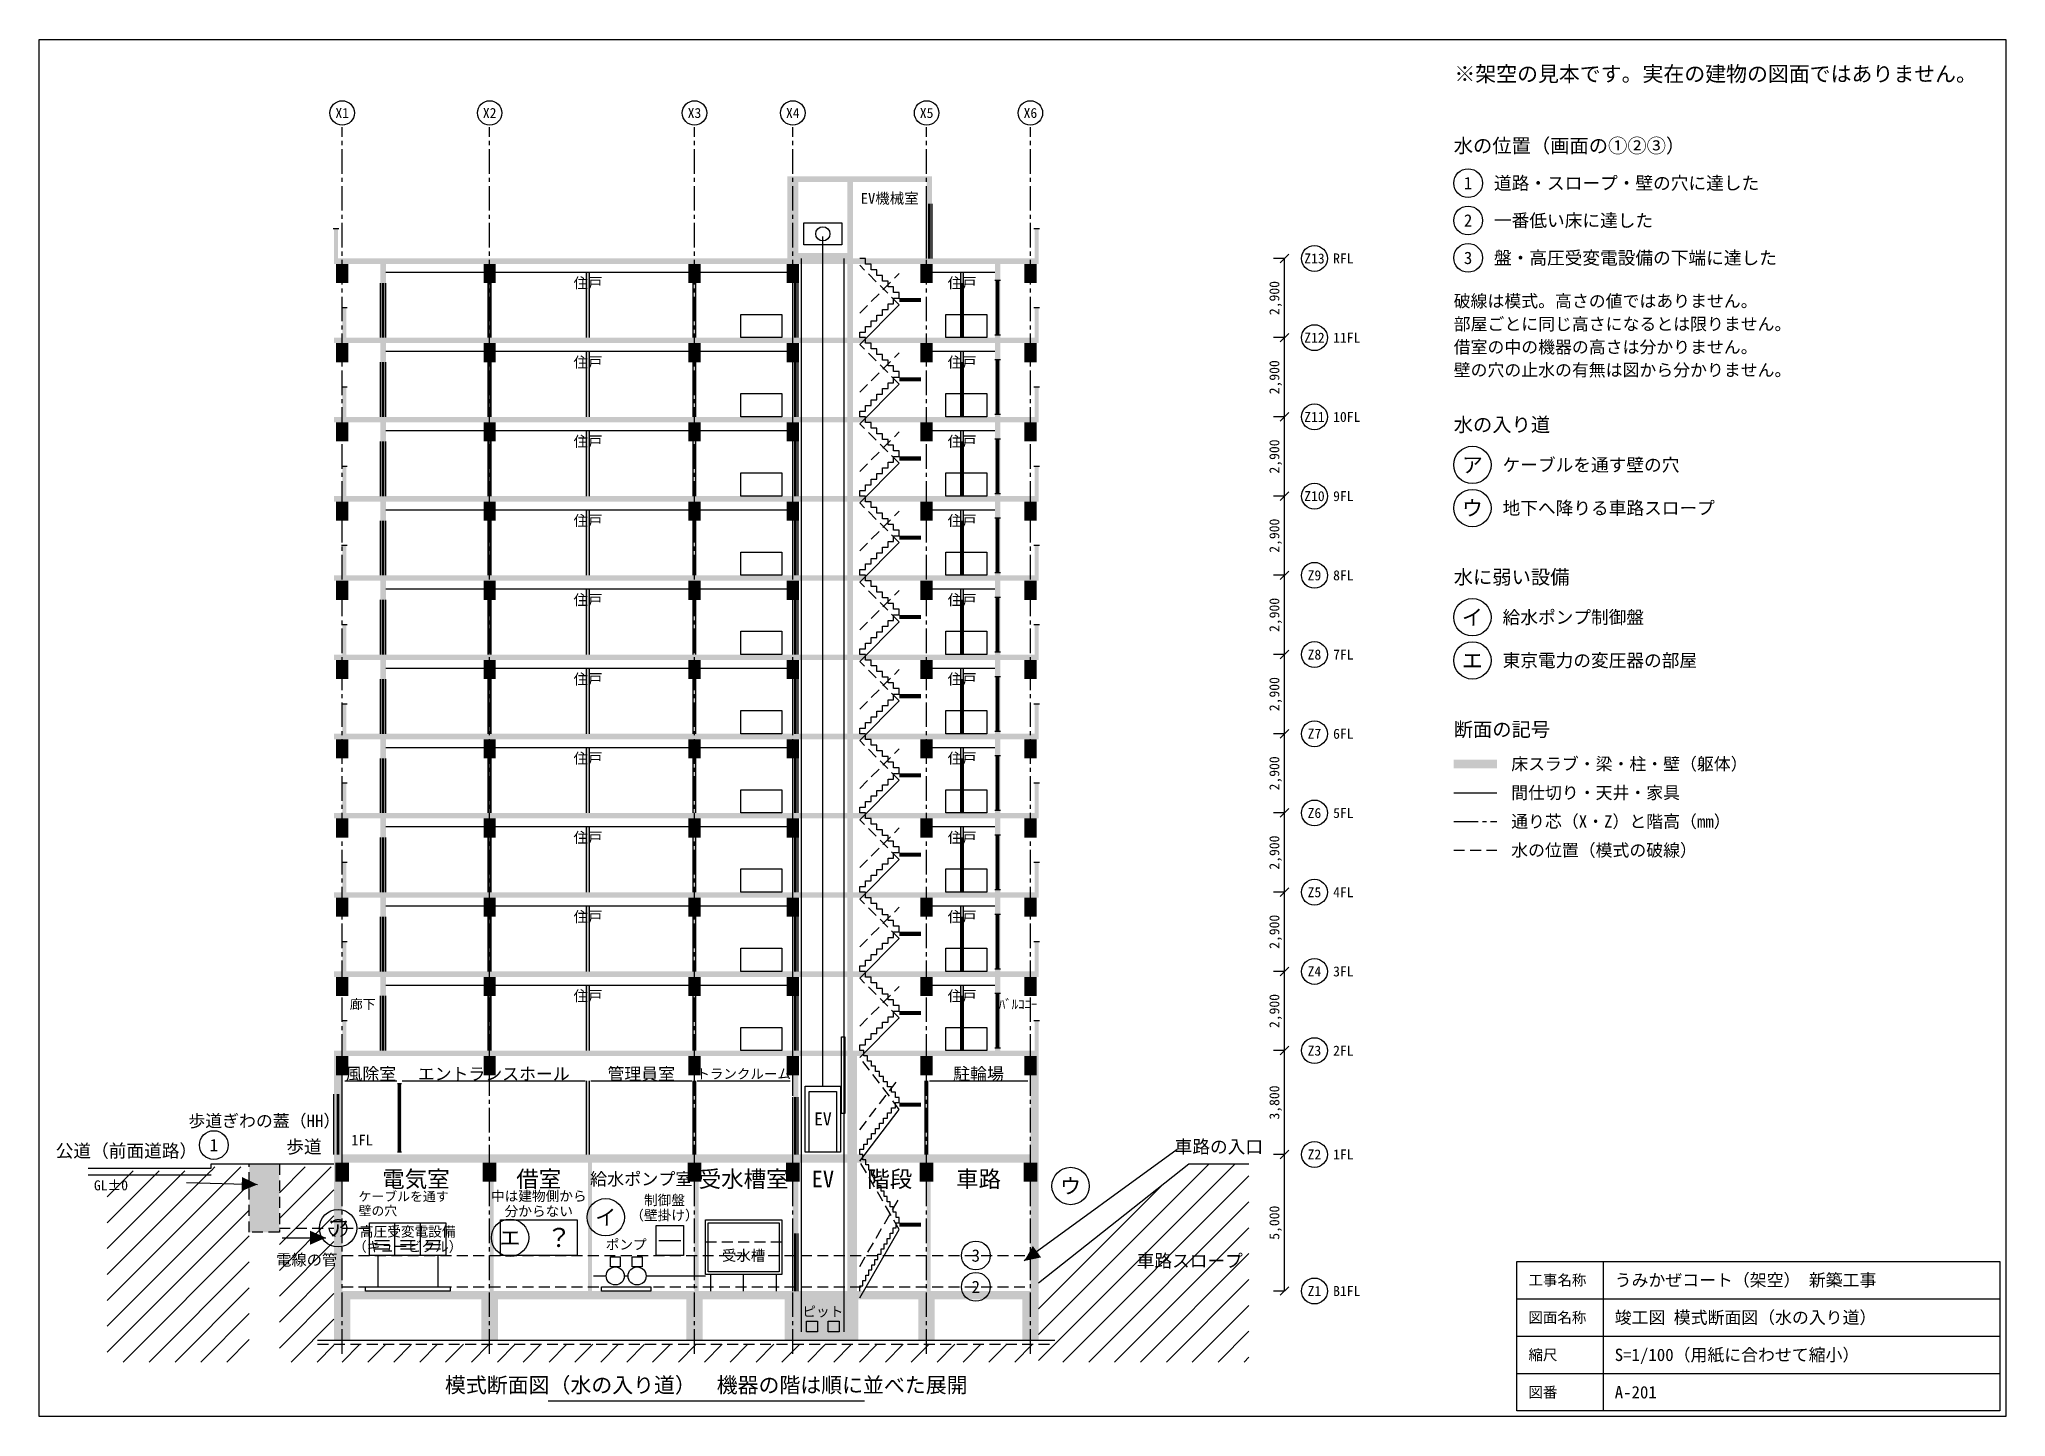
# Model space of a CAD drawing. Header units: millimetres. Extents: x 842 to 72842, y -51263 to -842.
import ezdxf
from ezdxf.enums import TextEntityAlignment as Align

# ---------------------------------------------------------------- set-up
doc = ezdxf.new("R2010")
doc.units = ezdxf.units.MM
doc.linetypes.add('CENTER', pattern=[1350, 900, -150, 150, -150])
doc.linetypes.add('DASHED', pattern=[600, 400, -200])
for name, color, linetype in [('図枠', 7, 'CONTINUOUS'), ('地盤', 8, 'CONTINUOUS'), ('壁', 7, 'CONTINUOUS'), ('寸法', 5, 'CONTINUOUS'), ('建具', 7, 'CONTINUOUS'), ('引込', 5, 'DASHED'), ('文字', 7, 'CONTINUOUS'), ('水の位置', 4, 'DASHED'), ('水の入り道', 4, 'CONTINUOUS'), ('破線', 8, 'DASHED'), ('細線', 8, 'CONTINUOUS'), ('設備', 8, 'CONTINUOUS'), ('通り芯', 1, 'CENTER'), ('道路', 8, 'CONTINUOUS'), ('階段EV', 8, 'CONTINUOUS')]:
    doc.layers.add(name, color=color, linetype=linetype)
doc.styles.add('JP', font='msgothic.ttc')

msp = doc.modelspace()

# ---------------------------------------------------------------- texts
at = {"layer": '寸法', "style": 'JP'}
for s, height, p in [('RFL', 366.8, (48215.79, -8863.16)), ('11FL', 366.8, (48215.79, -11763.16)), ('10FL', 366.8, (48215.79, -14663.16)), ('9FL', 366.8, (48215.79, -17563.16)), ('8FL', 366.8, (48215.79, -20463.16)), ('7FL', 366.8, (48215.79, -23363.16)), ('6FL', 366.8, (48215.79, -26263.16)), ('5FL', 366.8, (48215.79, -29163.16)), ('4FL', 366.8, (48215.79, -32063.16)), ('3FL', 366.8, (48215.79, -34963.16)), ('2FL', 366.8, (48215.79, -37863.16)), ('1FL', 388.4, (12263.16, -41136.84)), ('1FL', 366.8, (48215.79, -41663.16)), ('GL±0', 366.8, (2842.11, -42794.74)), ('ケーブルを通す', 345.3, (12531.58, -43200)), ('壁の穴', 345.3, (12531.58, -43726.32)), ('B1FL', 366.8, (48215.79, -46663.16))]:
    msp.add_text(s, height=height, dxfattribs=at).set_placement(p, align=Align.MIDDLE_LEFT)
for s, p in [('2,900', (46063.16, -10313.16)), ('2,900', (46063.16, -13213.16)), ('2,900', (46063.16, -16113.16)), ('2,900', (46063.16, -19013.16)), ('2,900', (46063.16, -21913.16)), ('2,900', (46063.16, -24813.16)), ('2,900', (46063.16, -27713.16)), ('2,900', (46063.16, -30613.16)), ('2,900', (46063.16, -33513.16)), ('2,900', (46063.16, -36413.16)), ('3,800', (46063.16, -39763.16)), ('5,000', (46063.16, -44163.16))]:
    msp.add_text(s, height=366.8, rotation=90, dxfattribs=at).set_placement(p, align=Align.MIDDLE_CENTER)
for s, height, p in [('歩道ぎわの蓋（HH）', 453.2, (9081.58, -40434.21)), ('電線の管', 410, (10631.58, -45521.05))]:
    msp.add_text(s, height=height, dxfattribs=at).set_placement(p, align=Align.MIDDLE_CENTER)
at = {"layer": '文字', "style": 'JP'}
msp.add_text('※架空の見本です。実在の建物の図面ではありません。', height=561.1, dxfattribs=at).set_placement((71789.47, -2105.26), align=Align.MIDDLE_RIGHT)
for s, height, p in [('X1', 366.8, (11931.58, -3536.84)), ('X2', 366.8, (17331.58, -3536.84)), ('X3', 366.8, (24831.58, -3536.84)), ('X4', 366.8, (28431.58, -3536.84)), ('X5', 366.8, (33331.58, -3536.84)), ('X6', 366.8, (37131.58, -3536.84)), ('EV機械室', 388.4, (31981.58, -6663.16)), ('1', 453.2, (53157.89, -6105.26)), ('2', 453.2, (53157.89, -7473.68)), ('3', 453.2, (53157.89, -8842.11)), ('Z13', 366.8, (47531.58, -8863.16)), ('住戸', 388.4, (20931.58, -9763.16)), ('住戸', 388.4, (34631.58, -9763.16)), ('Z12', 366.8, (47531.58, -11763.16)), ('住戸', 388.4, (20931.58, -12663.16)), ('住戸', 388.4, (34631.58, -12663.16)), ('Z11', 366.8, (47531.58, -14663.16)), ('住戸', 388.4, (20931.58, -15563.16)), ('住戸', 388.4, (34631.58, -15563.16)), ('ア', 561.1, (53315.79, -16421.05)), ('Z10', 366.8, (47531.58, -17563.16)), ('ウ', 561.1, (53315.79, -18000)), ('住戸', 388.4, (20931.58, -18463.16)), ('住戸', 388.4, (34631.58, -18463.16)), ('Z9', 366.8, (47531.58, -20463.16)), ('住戸', 388.4, (20931.58, -21363.16)), ('住戸', 388.4, (34631.58, -21363.16)), ('イ', 561.1, (53315.79, -22000)), ('Z8', 366.8, (47531.58, -23363.16)), ('エ', 561.1, (53315.79, -23578.95)), ('住戸', 388.4, (20931.58, -24263.16)), ('住戸', 388.4, (34631.58, -24263.16)), ('Z7', 366.8, (47531.58, -26263.16)), ('住戸', 388.4, (20931.58, -27163.16)), ('住戸', 388.4, (34631.58, -27163.16)), ('Z6', 366.8, (47531.58, -29163.16)), ('住戸', 388.4, (20931.58, -30063.16)), ('住戸', 388.4, (34631.58, -30063.16)), ('Z5', 366.8, (47531.58, -32063.16)), ('住戸', 388.4, (20931.58, -32963.16)), ('住戸', 388.4, (34631.58, -32963.16)), ('Z4', 366.8, (47531.58, -34963.16)), ('廊下', 345.3, (12681.58, -36163.16)), ('住戸', 388.4, (20931.58, -35863.16)), ('住戸', 388.4, (34631.58, -35863.16)), ('ﾊﾞﾙｺﾆｰ', 345.3, (36681.58, -36163.16)), ('Z3', 366.8, (47531.58, -37863.16)), ('風除室', 453.2, (12981.58, -38713.16)), ('エントランスホール', 453.2, (17481.58, -38713.16)), ('管理員室', 453.2, (22881.58, -38713.16)), ('トランクルーム', 362.7, (26631.58, -38713.16)), ('駐輪場', 453.2, (35231.58, -38713.16)), ('EV', 474.7, (29531.58, -40363.16)), ('1', 453.2, (7231.58, -41321.05)), ('Z2', 366.8, (47531.58, -41663.16)), ('電気室', 604.2, (14631.58, -42563.16)), ('借室', 604.2, (19131.58, -42563.16)), ('給水ポンプ室', 458.4, (22881.58, -42563.16)), ('受水槽室', 604.2, (26631.58, -42563.16)), ('EV', 604.2, (29531.58, -42563.16)), ('階段', 604.2, (31981.58, -42563.16)), ('車路', 604.2, (35231.58, -42563.16)), ('中は建物側から', 366.8, (19131.58, -43186.84)), ('制御盤', 366.8, (23731.58, -43336.84)), ('ウ', 561.1, (38602.63, -42819.74)), ('分からない', 366.8, (19131.58, -43739.47)), ('イ', 561.1, (21581.58, -43963.16)), ('（壁掛け）', 366.8, (23731.58, -43889.47)), ('ア', 561.1, (11781.58, -44363.16)), ('高圧受変電設備', 366.8, (14331.58, -44486.84)), ('エ', 561.1, (18078.95, -44713.16)), ('？', 690.5, (19868.42, -44713.16)), ('（キュービクル）', 366.8, (14331.58, -45039.47)), ('ポンプ', 366.8, (22331.58, -44963.16)), ('受水槽', 388.4, (26631.58, -45363.16)), ('3', 453.2, (35131.58, -45363.16)), ('2', 453.2, (35131.58, -46513.16)), ('Z1', 366.8, (47531.58, -46663.16)), ('ピット', 366.8, (29531.58, -47413.16)), ('模式断面図（水の入り道）\u3000機器の階は順に並べた展開', 561.1, (25263.16, -50105.26))]:
    msp.add_text(s, height=height, dxfattribs=at).set_placement(p, align=Align.MIDDLE_CENTER)
for s, height, p in [('水の位置（画面の①②③）', 517.9, (52631.58, -4736.84)), ('道路・スロープ・壁の穴に達した', 474.7, (54105.26, -6105.26)), ('一番低い床に達した', 474.7, (54105.26, -7473.68)), ('盤・高圧受変電設備の下端に達した', 474.7, (54105.26, -8842.11)), ('破線は模式。高さの値ではありません。', 453.2, (52631.58, -10421.05)), ('部屋ごとに同じ高さになるとは限りません。', 453.2, (52631.58, -11263.16)), ('借室の中の機器の高さは分かりません。', 453.2, (52631.58, -12105.26)), ('壁の穴の止水の有無は図から分かりません。', 453.2, (52631.58, -12947.37)), ('水の入り道', 517.9, (52631.58, -14947.37)), ('ケーブルを通す壁の穴', 474.7, (54421.05, -16421.05)), ('地下へ降りる車路スロープ', 474.7, (54421.05, -18000)), ('水に弱い設備', 517.9, (52631.58, -20526.32)), ('給水ポンプ制御盤', 474.7, (54421.05, -22000)), ('東京電力の変圧器の部屋', 474.7, (54421.05, -23578.95)), ('断面の記号', 517.9, (52631.58, -26105.26)), ('床スラブ・梁・柱・壁（躯体）', 453.2, (54736.84, -27368.42)), ('間仕切り・天井・家具', 453.2, (54736.84, -28421.05)), ('通り芯（X・Z）と階高（mm）', 453.2, (54736.84, -29473.68)), ('水の位置（模式の破線）', 453.2, (54736.84, -30526.32)), ('工事名称', 388.4, (55368.42, -46263.16)), ('うみかぜコート（架空） 新築工事', 453.2, (58526.32, -46263.16)), ('図面名称', 388.4, (55368.42, -47631.58)), ('竣工図 模式断面図（水の入り道）', 453.2, (58526.32, -47631.58)), ('縮尺', 388.4, (55368.42, -49000)), ('S=1/100（用紙に合わせて縮小）', 453.2, (58526.32, -49000)), ('図番', 388.4, (55368.42, -50368.42)), ('A-201', 453.2, (58526.32, -50368.42))]:
    msp.add_text(s, height=height, dxfattribs=at).set_placement(p, align=Align.MIDDLE_LEFT)
at = {"layer": '道路', "style": 'JP'}
for s, p in [('公道（前面道路）', (4031.58, -41531.58)), ('歩道', (10531.58, -41381.58)), ('車路の入口', (44031.58, -41381.58))]:
    msp.add_text(s, height=474.7, dxfattribs=at).set_placement(p, align=Align.MIDDLE_CENTER)
msp.add_text('車路スロープ', height=474.7, dxfattribs=at).set_placement((41023.68, -45556.58), align=Align.MIDDLE_LEFT)

# ---------------------------------------------------------------- linework, layer by layer
at = {"layer": '図枠'}
for p, q in [((58105.26, -45578.95), (58105.26, -51052.63)), ((54947.37, -46947.37), (72631.58, -46947.37)), ((54947.37, -48315.79), (72631.58, -48315.79)), ((54947.37, -49684.21), (72631.58, -49684.21)), ((19473.68, -50684.21), (31052.63, -50684.21))]:
    msp.add_line(p, q, dxfattribs=at)
for points in [[(842.11, -842.11), (72842.11, -842.11), (72842.11, -51263.16), (842.11, -51263.16)], [(54947.37, -45578.95), (72631.58, -45578.95), (72631.58, -51052.63), (54947.37, -51052.63)]]:
    msp.add_lwpolyline(points, close=True, dxfattribs=at)
for centre, radius in [((11931.58, -3536.84), 447.37), ((17331.58, -3536.84), 447.37), ((24831.58, -3536.84), 447.37), ((28431.58, -3536.84), 447.37), ((33331.58, -3536.84), 447.37), ((37131.58, -3536.84), 447.37), ((47531.58, -8863.16), 473.68), ((47531.58, -11763.16), 473.68), ((47531.58, -14663.16), 473.68), ((53315.79, -16421.05), 684.21), ((47531.58, -17563.16), 473.68), ((53315.79, -18000), 684.21), ((47531.58, -20463.16), 473.68), ((53315.79, -22000), 684.21), ((47531.58, -23363.16), 473.68), ((53315.79, -23578.95), 684.21), ((47531.58, -26263.16), 473.68), ((47531.58, -29163.16), 473.68), ((47531.58, -32063.16), 473.68), ((47531.58, -34963.16), 473.68), ((47531.58, -37863.16), 473.68), ((47531.58, -41663.16), 473.68), ((38602.63, -42819.74), 684.21), ((11781.58, -44363.16), 684.21), ((21581.58, -43963.16), 684.21), ((18078.95, -44713.16), 684.21), ((47531.58, -46663.16), 473.68)]:
    msp.add_circle(centre, radius, dxfattribs=at)
at = {"layer": '地盤'}
for p, q in [((3331.58, -47005.26), (8218.42, -42118.42)), ((3331.58, -43215.79), (4278.95, -42268.42)), ((3331.58, -44163.16), (5226.32, -42268.42)), ((3331.58, -45110.53), (6173.68, -42268.42)), ((3331.58, -46057.89), (7121.05, -42268.42)), ((7131.58, -42257.89), (7271.05, -42118.42)), ((9631.58, -43065.79), (10578.95, -42118.42)), ((9631.58, -44013.16), (11526.32, -42118.42)), ((37431.58, -48257.89), (43676.32, -42013.16)), ((37431.58, -49205.26), (44623.68, -42013.16)), ((38321.05, -49263.16), (45131.58, -42452.63)), ((3331.58, -47952.63), (8531.58, -42752.63)), ((9631.58, -44960.53), (11631.58, -42960.53)), ((37431.58, -47310.53), (41962.47, -42779.63)), ((3331.58, -48900), (8531.58, -43700)), ((9631.58, -45907.89), (11631.58, -43907.89)), ((39268.42, -49263.16), (45131.58, -43400)), ((40215.79, -49263.16), (45131.58, -44347.37)), ((3915.79, -49263.16), (8531.58, -44647.37)), ((9631.58, -46855.26), (11631.58, -44855.26)), ((41163.16, -49263.16), (45131.58, -45294.74)), ((4863.16, -49263.16), (8531.58, -45594.74)), ((9631.58, -47802.63), (11631.58, -45802.63)), ((5810.53, -49263.16), (8531.58, -46542.11)), ((9631.58, -48750), (11631.58, -46750)), ((42110.53, -49263.16), (45131.58, -46242.11)), ((6757.89, -49263.16), (8531.58, -47489.47)), ((43057.89, -49263.16), (45131.58, -47189.47)), ((10065.79, -49263.16), (11631.58, -47697.37)), ((44005.26, -49263.16), (45131.58, -48136.84)), ((7705.26, -49263.16), (8531.58, -48436.84)), ((11013.16, -49263.16), (11631.58, -48644.74)), ((11928.95, -49263.16), (12578.95, -48613.16)), ((12876.32, -49263.16), (13526.32, -48613.16)), ((13823.68, -49263.16), (14473.68, -48613.16)), ((14771.05, -49263.16), (15421.05, -48613.16)), ((15718.42, -49263.16), (16368.42, -48613.16)), ((16665.79, -49263.16), (17315.79, -48613.16)), ((17613.16, -49263.16), (18263.16, -48613.16)), ((18560.53, -49263.16), (19210.53, -48613.16)), ((19507.89, -49263.16), (20157.89, -48613.16)), ((20455.26, -49263.16), (21105.26, -48613.16)), ((21402.63, -49263.16), (22052.63, -48613.16)), ((22350, -49263.16), (23000, -48613.16)), ((23297.37, -49263.16), (23947.37, -48613.16)), ((24244.74, -49263.16), (24894.74, -48613.16)), ((25192.11, -49263.16), (25842.11, -48613.16)), ((26139.47, -49263.16), (26789.47, -48613.16)), ((27086.84, -49263.16), (27736.84, -48613.16)), ((28034.21, -49263.16), (28684.21, -48613.16)), ((28981.58, -49263.16), (29631.58, -48613.16)), ((29928.95, -49263.16), (30578.95, -48613.16)), ((30876.32, -49263.16), (31526.32, -48613.16)), ((31823.68, -49263.16), (32473.68, -48613.16)), ((32771.05, -49263.16), (33421.05, -48613.16)), ((33718.42, -49263.16), (34368.42, -48613.16)), ((34665.79, -49263.16), (35315.79, -48613.16)), ((35613.16, -49263.16), (36263.16, -48613.16)), ((36560.53, -49263.16), (37210.53, -48613.16)), ((44952.63, -49263.16), (45131.58, -49084.21))]:
    msp.add_line(p, q, dxfattribs=at)
at = {"layer": '壁'}
for points in [[(28231.58, -5863.16), (28431.58, -5863.16), (28231.58, -8863.16), (28431.58, -8863.16)], [(28231.58, -5863.16), (33531.58, -5863.16), (28231.58, -6063.16), (33531.58, -6063.16)], [(28431.58, -6063.16), (28631.58, -6063.16), (28431.58, -48163.16), (28631.58, -48163.16)], [(30431.58, -6063.16), (30631.58, -6063.16), (30431.58, -48163.16), (30631.58, -48163.16)], [(33331.58, -5863.16), (33531.58, -5863.16), (33331.58, -8863.16), (33531.58, -8863.16)], [(33331.58, -6863.16), (33531.58, -6863.16), (33331.58, -8863.16), (33531.58, -8863.16)], [(11631.58, -7763.16), (11781.58, -7763.16), (11631.58, -8863.16), (11781.58, -8863.16)], [(37281.58, -7763.16), (37431.58, -7763.16), (37281.58, -8863.16), (37431.58, -8863.16)], [(11631.58, -8863.16), (37431.58, -8863.16), (11631.58, -9063.16), (37431.58, -9063.16)], [(11706.58, -9063.16), (12156.58, -9063.16), (11706.58, -9763.16), (12156.58, -9763.16)], [(13331.58, -9063.16), (13531.58, -9063.16), (13331.58, -11763.16), (13531.58, -11763.16)], [(17106.58, -9063.16), (17556.58, -9063.16), (17106.58, -9763.16), (17556.58, -9763.16)], [(24606.58, -9063.16), (25056.58, -9063.16), (24606.58, -9763.16), (25056.58, -9763.16)], [(28206.58, -9063.16), (28656.58, -9063.16), (28206.58, -9763.16), (28656.58, -9763.16)], [(28431.58, -8663.16), (30631.58, -8663.16), (28431.58, -8863.16), (30631.58, -8863.16)], [(33106.58, -9063.16), (33556.58, -9063.16), (33106.58, -9763.16), (33556.58, -9763.16)], [(35831.58, -9063.16), (36031.58, -9063.16), (35831.58, -11763.16), (36031.58, -11763.16)], [(36906.58, -9063.16), (37356.58, -9063.16), (36906.58, -9763.16), (37356.58, -9763.16)], [(13331.58, -9763.16), (13531.58, -9763.16), (13331.58, -11763.16), (13531.58, -11763.16)], [(17281.58, -9363.16), (17381.58, -9363.16), (17281.58, -11763.16), (17381.58, -11763.16)], [(17281.58, -9763.16), (17381.58, -9763.16), (17281.58, -11763.16), (17381.58, -11763.16)], [(20881.58, -9363.16), (20981.58, -9363.16), (20881.58, -11763.16), (20981.58, -11763.16)], [(24781.58, -9363.16), (24881.58, -9363.16), (24781.58, -11763.16), (24881.58, -11763.16)], [(28431.58, -9663.16), (28631.58, -9663.16), (28431.58, -11763.16), (28631.58, -11763.16)], [(34581.58, -9363.16), (34681.58, -9363.16), (34581.58, -11763.16), (34681.58, -11763.16)], [(34581.58, -9763.16), (34681.58, -9763.16), (34581.58, -11763.16), (34681.58, -11763.16)], [(35831.58, -9663.16), (36031.58, -9663.16), (35831.58, -11663.16), (36031.58, -11663.16)], [(11931.58, -10663.16), (12081.58, -10663.16), (11931.58, -11763.16), (12081.58, -11763.16)], [(32331.58, -10313.16), (33131.58, -10313.16), (32331.58, -10463.16), (33131.58, -10463.16)], [(37281.58, -10663.16), (37431.58, -10663.16), (37281.58, -11763.16), (37431.58, -11763.16)], [(11631.58, -11763.16), (37431.58, -11763.16), (11631.58, -11963.16), (37431.58, -11963.16)], [(11706.58, -11963.16), (12156.58, -11963.16), (11706.58, -12663.16), (12156.58, -12663.16)], [(13331.58, -11963.16), (13531.58, -11963.16), (13331.58, -14663.16), (13531.58, -14663.16)], [(17106.58, -11963.16), (17556.58, -11963.16), (17106.58, -12663.16), (17556.58, -12663.16)], [(24606.58, -11963.16), (25056.58, -11963.16), (24606.58, -12663.16), (25056.58, -12663.16)], [(28206.58, -11963.16), (28656.58, -11963.16), (28206.58, -12663.16), (28656.58, -12663.16)], [(33106.58, -11963.16), (33556.58, -11963.16), (33106.58, -12663.16), (33556.58, -12663.16)], [(35831.58, -11963.16), (36031.58, -11963.16), (35831.58, -14663.16), (36031.58, -14663.16)], [(36906.58, -11963.16), (37356.58, -11963.16), (36906.58, -12663.16), (37356.58, -12663.16)], [(13331.58, -12663.16), (13531.58, -12663.16), (13331.58, -14663.16), (13531.58, -14663.16)], [(17281.58, -12263.16), (17381.58, -12263.16), (17281.58, -14663.16), (17381.58, -14663.16)], [(17281.58, -12663.16), (17381.58, -12663.16), (17281.58, -14663.16), (17381.58, -14663.16)], [(20881.58, -12263.16), (20981.58, -12263.16), (20881.58, -14663.16), (20981.58, -14663.16)], [(24781.58, -12263.16), (24881.58, -12263.16), (24781.58, -14663.16), (24881.58, -14663.16)], [(28431.58, -12563.16), (28631.58, -12563.16), (28431.58, -14663.16), (28631.58, -14663.16)], [(34581.58, -12263.16), (34681.58, -12263.16), (34581.58, -14663.16), (34681.58, -14663.16)], [(34581.58, -12663.16), (34681.58, -12663.16), (34581.58, -14663.16), (34681.58, -14663.16)], [(35831.58, -12563.16), (36031.58, -12563.16), (35831.58, -14563.16), (36031.58, -14563.16)], [(11931.58, -13563.16), (12081.58, -13563.16), (11931.58, -14663.16), (12081.58, -14663.16)], [(32331.58, -13213.16), (33131.58, -13213.16), (32331.58, -13363.16), (33131.58, -13363.16)], [(37281.58, -13563.16), (37431.58, -13563.16), (37281.58, -14663.16), (37431.58, -14663.16)], [(11631.58, -14663.16), (37431.58, -14663.16), (11631.58, -14863.16), (37431.58, -14863.16)], [(11706.58, -14863.16), (12156.58, -14863.16), (11706.58, -15563.16), (12156.58, -15563.16)], [(13331.58, -14863.16), (13531.58, -14863.16), (13331.58, -17563.16), (13531.58, -17563.16)], [(17106.58, -14863.16), (17556.58, -14863.16), (17106.58, -15563.16), (17556.58, -15563.16)], [(24606.58, -14863.16), (25056.58, -14863.16), (24606.58, -15563.16), (25056.58, -15563.16)], [(28206.58, -14863.16), (28656.58, -14863.16), (28206.58, -15563.16), (28656.58, -15563.16)], [(33106.58, -14863.16), (33556.58, -14863.16), (33106.58, -15563.16), (33556.58, -15563.16)], [(35831.58, -14863.16), (36031.58, -14863.16), (35831.58, -17563.16), (36031.58, -17563.16)], [(36906.58, -14863.16), (37356.58, -14863.16), (36906.58, -15563.16), (37356.58, -15563.16)], [(13331.58, -15563.16), (13531.58, -15563.16), (13331.58, -17563.16), (13531.58, -17563.16)], [(17281.58, -15163.16), (17381.58, -15163.16), (17281.58, -17563.16), (17381.58, -17563.16)], [(17281.58, -15563.16), (17381.58, -15563.16), (17281.58, -17563.16), (17381.58, -17563.16)], [(20881.58, -15163.16), (20981.58, -15163.16), (20881.58, -17563.16), (20981.58, -17563.16)], [(24781.58, -15163.16), (24881.58, -15163.16), (24781.58, -17563.16), (24881.58, -17563.16)], [(28431.58, -15463.16), (28631.58, -15463.16), (28431.58, -17563.16), (28631.58, -17563.16)], [(34581.58, -15163.16), (34681.58, -15163.16), (34581.58, -17563.16), (34681.58, -17563.16)], [(34581.58, -15563.16), (34681.58, -15563.16), (34581.58, -17563.16), (34681.58, -17563.16)], [(35831.58, -15463.16), (36031.58, -15463.16), (35831.58, -17463.16), (36031.58, -17463.16)], [(11931.58, -16463.16), (12081.58, -16463.16), (11931.58, -17563.16), (12081.58, -17563.16)], [(32331.58, -16113.16), (33131.58, -16113.16), (32331.58, -16263.16), (33131.58, -16263.16)], [(37281.58, -16463.16), (37431.58, -16463.16), (37281.58, -17563.16), (37431.58, -17563.16)], [(11631.58, -17563.16), (37431.58, -17563.16), (11631.58, -17763.16), (37431.58, -17763.16)], [(11706.58, -17763.16), (12156.58, -17763.16), (11706.58, -18463.16), (12156.58, -18463.16)], [(13331.58, -17763.16), (13531.58, -17763.16), (13331.58, -20463.16), (13531.58, -20463.16)], [(17106.58, -17763.16), (17556.58, -17763.16), (17106.58, -18463.16), (17556.58, -18463.16)], [(24606.58, -17763.16), (25056.58, -17763.16), (24606.58, -18463.16), (25056.58, -18463.16)], [(28206.58, -17763.16), (28656.58, -17763.16), (28206.58, -18463.16), (28656.58, -18463.16)], [(33106.58, -17763.16), (33556.58, -17763.16), (33106.58, -18463.16), (33556.58, -18463.16)], [(35831.58, -17763.16), (36031.58, -17763.16), (35831.58, -20463.16), (36031.58, -20463.16)], [(36906.58, -17763.16), (37356.58, -17763.16), (36906.58, -18463.16), (37356.58, -18463.16)], [(13331.58, -18463.16), (13531.58, -18463.16), (13331.58, -20463.16), (13531.58, -20463.16)], [(17281.58, -18063.16), (17381.58, -18063.16), (17281.58, -20463.16), (17381.58, -20463.16)], [(17281.58, -18463.16), (17381.58, -18463.16), (17281.58, -20463.16), (17381.58, -20463.16)], [(20881.58, -18063.16), (20981.58, -18063.16), (20881.58, -20463.16), (20981.58, -20463.16)], [(24781.58, -18063.16), (24881.58, -18063.16), (24781.58, -20463.16), (24881.58, -20463.16)], [(28431.58, -18363.16), (28631.58, -18363.16), (28431.58, -20463.16), (28631.58, -20463.16)], [(34581.58, -18063.16), (34681.58, -18063.16), (34581.58, -20463.16), (34681.58, -20463.16)], [(34581.58, -18463.16), (34681.58, -18463.16), (34581.58, -20463.16), (34681.58, -20463.16)], [(35831.58, -18363.16), (36031.58, -18363.16), (35831.58, -20363.16), (36031.58, -20363.16)], [(11931.58, -19363.16), (12081.58, -19363.16), (11931.58, -20463.16), (12081.58, -20463.16)], [(32331.58, -19013.16), (33131.58, -19013.16), (32331.58, -19163.16), (33131.58, -19163.16)], [(37281.58, -19363.16), (37431.58, -19363.16), (37281.58, -20463.16), (37431.58, -20463.16)], [(11631.58, -20463.16), (37431.58, -20463.16), (11631.58, -20663.16), (37431.58, -20663.16)], [(11706.58, -20663.16), (12156.58, -20663.16), (11706.58, -21363.16), (12156.58, -21363.16)], [(13331.58, -20663.16), (13531.58, -20663.16), (13331.58, -23363.16), (13531.58, -23363.16)], [(17106.58, -20663.16), (17556.58, -20663.16), (17106.58, -21363.16), (17556.58, -21363.16)], [(24606.58, -20663.16), (25056.58, -20663.16), (24606.58, -21363.16), (25056.58, -21363.16)], [(28206.58, -20663.16), (28656.58, -20663.16), (28206.58, -21363.16), (28656.58, -21363.16)], [(33106.58, -20663.16), (33556.58, -20663.16), (33106.58, -21363.16), (33556.58, -21363.16)], [(35831.58, -20663.16), (36031.58, -20663.16), (35831.58, -23363.16), (36031.58, -23363.16)], [(36906.58, -20663.16), (37356.58, -20663.16), (36906.58, -21363.16), (37356.58, -21363.16)], [(13331.58, -21363.16), (13531.58, -21363.16), (13331.58, -23363.16), (13531.58, -23363.16)], [(17281.58, -20963.16), (17381.58, -20963.16), (17281.58, -23363.16), (17381.58, -23363.16)], [(17281.58, -21363.16), (17381.58, -21363.16), (17281.58, -23363.16), (17381.58, -23363.16)], [(20881.58, -20963.16), (20981.58, -20963.16), (20881.58, -23363.16), (20981.58, -23363.16)], [(24781.58, -20963.16), (24881.58, -20963.16), (24781.58, -23363.16), (24881.58, -23363.16)], [(28431.58, -21263.16), (28631.58, -21263.16), (28431.58, -23363.16), (28631.58, -23363.16)], [(34581.58, -20963.16), (34681.58, -20963.16), (34581.58, -23363.16), (34681.58, -23363.16)], [(34581.58, -21363.16), (34681.58, -21363.16), (34581.58, -23363.16), (34681.58, -23363.16)], [(35831.58, -21263.16), (36031.58, -21263.16), (35831.58, -23263.16), (36031.58, -23263.16)], [(11931.58, -22263.16), (12081.58, -22263.16), (11931.58, -23363.16), (12081.58, -23363.16)], [(32331.58, -21913.16), (33131.58, -21913.16), (32331.58, -22063.16), (33131.58, -22063.16)], [(37281.58, -22263.16), (37431.58, -22263.16), (37281.58, -23363.16), (37431.58, -23363.16)], [(11631.58, -23363.16), (37431.58, -23363.16), (11631.58, -23563.16), (37431.58, -23563.16)], [(11706.58, -23563.16), (12156.58, -23563.16), (11706.58, -24263.16), (12156.58, -24263.16)], [(13331.58, -23563.16), (13531.58, -23563.16), (13331.58, -26263.16), (13531.58, -26263.16)], [(17106.58, -23563.16), (17556.58, -23563.16), (17106.58, -24263.16), (17556.58, -24263.16)], [(24606.58, -23563.16), (25056.58, -23563.16), (24606.58, -24263.16), (25056.58, -24263.16)], [(28206.58, -23563.16), (28656.58, -23563.16), (28206.58, -24263.16), (28656.58, -24263.16)], [(33106.58, -23563.16), (33556.58, -23563.16), (33106.58, -24263.16), (33556.58, -24263.16)], [(35831.58, -23563.16), (36031.58, -23563.16), (35831.58, -26263.16), (36031.58, -26263.16)], [(36906.58, -23563.16), (37356.58, -23563.16), (36906.58, -24263.16), (37356.58, -24263.16)], [(13331.58, -24263.16), (13531.58, -24263.16), (13331.58, -26263.16), (13531.58, -26263.16)], [(17281.58, -23863.16), (17381.58, -23863.16), (17281.58, -26263.16), (17381.58, -26263.16)], [(17281.58, -24263.16), (17381.58, -24263.16), (17281.58, -26263.16), (17381.58, -26263.16)], [(20881.58, -23863.16), (20981.58, -23863.16), (20881.58, -26263.16), (20981.58, -26263.16)], [(24781.58, -23863.16), (24881.58, -23863.16), (24781.58, -26263.16), (24881.58, -26263.16)], [(28431.58, -24163.16), (28631.58, -24163.16), (28431.58, -26263.16), (28631.58, -26263.16)], [(34581.58, -23863.16), (34681.58, -23863.16), (34581.58, -26263.16), (34681.58, -26263.16)], [(34581.58, -24263.16), (34681.58, -24263.16), (34581.58, -26263.16), (34681.58, -26263.16)], [(35831.58, -24163.16), (36031.58, -24163.16), (35831.58, -26163.16), (36031.58, -26163.16)], [(11931.58, -25163.16), (12081.58, -25163.16), (11931.58, -26263.16), (12081.58, -26263.16)], [(32331.58, -24813.16), (33131.58, -24813.16), (32331.58, -24963.16), (33131.58, -24963.16)], [(37281.58, -25163.16), (37431.58, -25163.16), (37281.58, -26263.16), (37431.58, -26263.16)], [(11631.58, -26263.16), (37431.58, -26263.16), (11631.58, -26463.16), (37431.58, -26463.16)], [(11706.58, -26463.16), (12156.58, -26463.16), (11706.58, -27163.16), (12156.58, -27163.16)], [(13331.58, -26463.16), (13531.58, -26463.16), (13331.58, -29163.16), (13531.58, -29163.16)], [(17106.58, -26463.16), (17556.58, -26463.16), (17106.58, -27163.16), (17556.58, -27163.16)], [(24606.58, -26463.16), (25056.58, -26463.16), (24606.58, -27163.16), (25056.58, -27163.16)], [(28206.58, -26463.16), (28656.58, -26463.16), (28206.58, -27163.16), (28656.58, -27163.16)], [(33106.58, -26463.16), (33556.58, -26463.16), (33106.58, -27163.16), (33556.58, -27163.16)], [(35831.58, -26463.16), (36031.58, -26463.16), (35831.58, -29163.16), (36031.58, -29163.16)], [(36906.58, -26463.16), (37356.58, -26463.16), (36906.58, -27163.16), (37356.58, -27163.16)], [(13331.58, -27163.16), (13531.58, -27163.16), (13331.58, -29163.16), (13531.58, -29163.16)], [(17281.58, -26763.16), (17381.58, -26763.16), (17281.58, -29163.16), (17381.58, -29163.16)], [(17281.58, -27163.16), (17381.58, -27163.16), (17281.58, -29163.16), (17381.58, -29163.16)], [(20881.58, -26763.16), (20981.58, -26763.16), (20881.58, -29163.16), (20981.58, -29163.16)], [(24781.58, -26763.16), (24881.58, -26763.16), (24781.58, -29163.16), (24881.58, -29163.16)], [(28431.58, -27063.16), (28631.58, -27063.16), (28431.58, -29163.16), (28631.58, -29163.16)], [(34581.58, -26763.16), (34681.58, -26763.16), (34581.58, -29163.16), (34681.58, -29163.16)], [(34581.58, -27163.16), (34681.58, -27163.16), (34581.58, -29163.16), (34681.58, -29163.16)], [(35831.58, -27063.16), (36031.58, -27063.16), (35831.58, -29063.16), (36031.58, -29063.16)], [(52631.58, -27210.53), (54210.53, -27210.53), (52631.58, -27526.32), (54210.53, -27526.32)], [(11931.58, -28063.16), (12081.58, -28063.16), (11931.58, -29163.16), (12081.58, -29163.16)], [(32331.58, -27713.16), (33131.58, -27713.16), (32331.58, -27863.16), (33131.58, -27863.16)], [(37281.58, -28063.16), (37431.58, -28063.16), (37281.58, -29163.16), (37431.58, -29163.16)], [(11631.58, -29163.16), (37431.58, -29163.16), (11631.58, -29363.16), (37431.58, -29363.16)], [(11706.58, -29363.16), (12156.58, -29363.16), (11706.58, -30063.16), (12156.58, -30063.16)], [(13331.58, -29363.16), (13531.58, -29363.16), (13331.58, -32063.16), (13531.58, -32063.16)], [(17106.58, -29363.16), (17556.58, -29363.16), (17106.58, -30063.16), (17556.58, -30063.16)], [(24606.58, -29363.16), (25056.58, -29363.16), (24606.58, -30063.16), (25056.58, -30063.16)], [(28206.58, -29363.16), (28656.58, -29363.16), (28206.58, -30063.16), (28656.58, -30063.16)], [(33106.58, -29363.16), (33556.58, -29363.16), (33106.58, -30063.16), (33556.58, -30063.16)], [(35831.58, -29363.16), (36031.58, -29363.16), (35831.58, -32063.16), (36031.58, -32063.16)], [(36906.58, -29363.16), (37356.58, -29363.16), (36906.58, -30063.16), (37356.58, -30063.16)], [(13331.58, -30063.16), (13531.58, -30063.16), (13331.58, -32063.16), (13531.58, -32063.16)], [(17281.58, -29663.16), (17381.58, -29663.16), (17281.58, -32063.16), (17381.58, -32063.16)], [(17281.58, -30063.16), (17381.58, -30063.16), (17281.58, -32063.16), (17381.58, -32063.16)], [(20881.58, -29663.16), (20981.58, -29663.16), (20881.58, -32063.16), (20981.58, -32063.16)], [(24781.58, -29663.16), (24881.58, -29663.16), (24781.58, -32063.16), (24881.58, -32063.16)], [(28431.58, -29963.16), (28631.58, -29963.16), (28431.58, -32063.16), (28631.58, -32063.16)], [(34581.58, -29663.16), (34681.58, -29663.16), (34581.58, -32063.16), (34681.58, -32063.16)], [(34581.58, -30063.16), (34681.58, -30063.16), (34581.58, -32063.16), (34681.58, -32063.16)], [(35831.58, -29963.16), (36031.58, -29963.16), (35831.58, -31963.16), (36031.58, -31963.16)], [(32331.58, -30613.16), (33131.58, -30613.16), (32331.58, -30763.16), (33131.58, -30763.16)], [(11931.58, -30963.16), (12081.58, -30963.16), (11931.58, -32063.16), (12081.58, -32063.16)], [(37281.58, -30963.16), (37431.58, -30963.16), (37281.58, -32063.16), (37431.58, -32063.16)], [(11631.58, -32063.16), (37431.58, -32063.16), (11631.58, -32263.16), (37431.58, -32263.16)], [(11706.58, -32263.16), (12156.58, -32263.16), (11706.58, -32963.16), (12156.58, -32963.16)], [(13331.58, -32263.16), (13531.58, -32263.16), (13331.58, -34963.16), (13531.58, -34963.16)], [(17106.58, -32263.16), (17556.58, -32263.16), (17106.58, -32963.16), (17556.58, -32963.16)], [(24606.58, -32263.16), (25056.58, -32263.16), (24606.58, -32963.16), (25056.58, -32963.16)], [(28206.58, -32263.16), (28656.58, -32263.16), (28206.58, -32963.16), (28656.58, -32963.16)], [(33106.58, -32263.16), (33556.58, -32263.16), (33106.58, -32963.16), (33556.58, -32963.16)], [(35831.58, -32263.16), (36031.58, -32263.16), (35831.58, -34963.16), (36031.58, -34963.16)], [(36906.58, -32263.16), (37356.58, -32263.16), (36906.58, -32963.16), (37356.58, -32963.16)], [(13331.58, -32963.16), (13531.58, -32963.16), (13331.58, -34963.16), (13531.58, -34963.16)], [(17281.58, -32563.16), (17381.58, -32563.16), (17281.58, -34963.16), (17381.58, -34963.16)], [(17281.58, -32963.16), (17381.58, -32963.16), (17281.58, -34963.16), (17381.58, -34963.16)], [(20881.58, -32563.16), (20981.58, -32563.16), (20881.58, -34963.16), (20981.58, -34963.16)], [(24781.58, -32563.16), (24881.58, -32563.16), (24781.58, -34963.16), (24881.58, -34963.16)], [(28431.58, -32863.16), (28631.58, -32863.16), (28431.58, -34963.16), (28631.58, -34963.16)], [(34581.58, -32563.16), (34681.58, -32563.16), (34581.58, -34963.16), (34681.58, -34963.16)], [(34581.58, -32963.16), (34681.58, -32963.16), (34581.58, -34963.16), (34681.58, -34963.16)], [(35831.58, -32863.16), (36031.58, -32863.16), (35831.58, -34863.16), (36031.58, -34863.16)], [(32331.58, -33513.16), (33131.58, -33513.16), (32331.58, -33663.16), (33131.58, -33663.16)], [(11931.58, -33863.16), (12081.58, -33863.16), (11931.58, -34963.16), (12081.58, -34963.16)], [(37281.58, -33863.16), (37431.58, -33863.16), (37281.58, -34963.16), (37431.58, -34963.16)], [(11631.58, -34963.16), (37431.58, -34963.16), (11631.58, -35163.16), (37431.58, -35163.16)], [(11706.58, -35163.16), (12156.58, -35163.16), (11706.58, -35863.16), (12156.58, -35863.16)], [(13331.58, -35163.16), (13531.58, -35163.16), (13331.58, -37863.16), (13531.58, -37863.16)], [(17106.58, -35163.16), (17556.58, -35163.16), (17106.58, -35863.16), (17556.58, -35863.16)], [(24606.58, -35163.16), (25056.58, -35163.16), (24606.58, -35863.16), (25056.58, -35863.16)], [(28206.58, -35163.16), (28656.58, -35163.16), (28206.58, -35863.16), (28656.58, -35863.16)], [(33106.58, -35163.16), (33556.58, -35163.16), (33106.58, -35863.16), (33556.58, -35863.16)], [(35831.58, -35163.16), (36031.58, -35163.16), (35831.58, -37863.16), (36031.58, -37863.16)], [(36906.58, -35163.16), (37356.58, -35163.16), (36906.58, -35863.16), (37356.58, -35863.16)], [(13331.58, -35863.16), (13531.58, -35863.16), (13331.58, -37863.16), (13531.58, -37863.16)], [(17281.58, -35463.16), (17381.58, -35463.16), (17281.58, -37863.16), (17381.58, -37863.16)], [(17281.58, -35863.16), (17381.58, -35863.16), (17281.58, -37863.16), (17381.58, -37863.16)], [(20881.58, -35463.16), (20981.58, -35463.16), (20881.58, -37863.16), (20981.58, -37863.16)], [(24781.58, -35463.16), (24881.58, -35463.16), (24781.58, -37863.16), (24881.58, -37863.16)], [(28431.58, -35763.16), (28631.58, -35763.16), (28431.58, -37863.16), (28631.58, -37863.16)], [(34581.58, -35463.16), (34681.58, -35463.16), (34581.58, -37863.16), (34681.58, -37863.16)], [(34581.58, -35863.16), (34681.58, -35863.16), (34581.58, -37863.16), (34681.58, -37863.16)], [(35831.58, -35763.16), (36031.58, -35763.16), (35831.58, -37763.16), (36031.58, -37763.16)], [(32331.58, -36413.16), (33131.58, -36413.16), (32331.58, -36563.16), (33131.58, -36563.16)], [(11931.58, -36763.16), (12081.58, -36763.16), (11931.58, -37863.16), (12081.58, -37863.16)], [(37281.58, -36763.16), (37431.58, -36763.16), (37281.58, -37863.16), (37431.58, -37863.16)], [(11631.58, -37863.16), (11931.58, -37863.16), (11631.58, -41963.16), (11931.58, -41963.16)], [(11631.58, -37863.16), (37431.58, -37863.16), (11631.58, -38063.16), (37431.58, -38063.16)], [(11706.58, -38063.16), (12156.58, -38063.16), (11706.58, -38763.16), (12156.58, -38763.16)], [(17106.58, -38063.16), (17556.58, -38063.16), (17106.58, -38763.16), (17556.58, -38763.16)], [(24606.58, -38063.16), (25056.58, -38063.16), (24606.58, -38763.16), (25056.58, -38763.16)], [(28206.58, -38063.16), (28656.58, -38063.16), (28206.58, -38763.16), (28656.58, -38763.16)], [(28431.58, -37863.16), (28581.58, -37863.16), (28431.58, -41663.16), (28581.58, -41663.16)], [(30631.58, -37863.16), (30781.58, -37863.16), (30631.58, -41663.16), (30781.58, -41663.16)], [(33106.58, -38063.16), (33556.58, -38063.16), (33106.58, -38763.16), (33556.58, -38763.16)], [(36906.58, -38063.16), (37356.58, -38063.16), (36906.58, -38763.16), (37356.58, -38763.16)], [(37131.58, -37863.16), (37431.58, -37863.16), (37131.58, -41963.16), (37431.58, -41963.16)], [(11631.58, -39463.16), (11931.58, -39463.16), (11631.58, -41663.16), (11931.58, -41663.16)], [(13956.58, -39063.16), (14106.58, -39063.16), (13956.58, -41563.16), (14106.58, -41563.16)], [(20881.58, -38963.16), (20981.58, -38963.16), (20881.58, -41663.16), (20981.58, -41663.16)], [(24781.58, -38963.16), (24881.58, -38963.16), (24781.58, -41663.16), (24881.58, -41663.16)], [(28431.58, -39563.16), (28631.58, -39563.16), (28431.58, -41663.16), (28631.58, -41663.16)], [(33281.58, -38963.16), (33381.58, -38963.16), (33281.58, -41663.16), (33381.58, -41663.16)], [(32331.58, -39763.16), (33131.58, -39763.16), (32331.58, -39913.16), (33131.58, -39913.16)], [(11631.58, -41663.16), (11931.58, -41663.16), (11631.58, -46663.16), (11931.58, -46663.16)], [(11631.58, -41663.16), (37431.58, -41663.16), (11631.58, -41963.16), (37431.58, -41963.16)], [(37131.58, -41663.16), (37431.58, -41663.16), (37131.58, -46663.16), (37431.58, -46663.16)], [(8531.58, -42013.16), (9631.58, -42013.16), (8531.58, -44513.16), (9631.58, -44513.16)], [(11681.58, -41963.16), (12181.58, -41963.16), (11681.58, -42663.16), (12181.58, -42663.16)], [(17081.58, -41963.16), (17581.58, -41963.16), (17081.58, -42663.16), (17581.58, -42663.16)], [(17331.58, -41963.16), (17481.58, -41963.16), (17331.58, -46663.16), (17481.58, -46663.16)], [(20931.58, -41963.16), (21081.58, -41963.16), (20931.58, -46663.16), (21081.58, -46663.16)], [(24581.58, -41963.16), (25081.58, -41963.16), (24581.58, -42663.16), (25081.58, -42663.16)], [(24831.58, -41963.16), (24981.58, -41963.16), (24831.58, -46663.16), (24981.58, -46663.16)], [(28181.58, -41963.16), (28681.58, -41963.16), (28181.58, -42663.16), (28681.58, -42663.16)], [(28431.58, -41963.16), (28581.58, -41963.16), (28431.58, -46663.16), (28581.58, -46663.16)], [(30631.58, -41963.16), (30781.58, -41963.16), (30631.58, -46663.16), (30781.58, -46663.16)], [(33081.58, -41963.16), (33581.58, -41963.16), (33081.58, -42663.16), (33581.58, -42663.16)], [(33331.58, -41963.16), (33481.58, -41963.16), (33331.58, -46663.16), (33481.58, -46663.16)], [(36881.58, -41963.16), (37381.58, -41963.16), (36881.58, -42663.16), (37381.58, -42663.16)], [(37131.58, -43363.16), (37431.58, -43363.16), (37131.58, -46363.16), (37431.58, -46363.16)], [(28431.58, -44563.16), (28631.58, -44563.16), (28431.58, -46663.16), (28631.58, -46663.16)], [(32331.58, -44163.16), (33131.58, -44163.16), (32331.58, -44313.16), (33131.58, -44313.16)], [(11631.58, -46663.16), (37431.58, -46663.16), (11631.58, -46963.16), (37431.58, -46963.16)], [(11631.58, -46663.16), (11931.58, -46663.16), (11631.58, -48463.16), (11931.58, -48463.16)], [(28231.58, -46663.16), (28431.58, -46663.16), (28231.58, -48463.16), (28431.58, -48463.16)], [(28431.58, -46663.16), (30631.58, -46663.16), (28431.58, -48163.16), (30631.58, -48163.16)], [(30631.58, -46663.16), (30831.58, -46663.16), (30631.58, -48463.16), (30831.58, -48463.16)], [(37131.58, -46663.16), (37431.58, -46663.16), (37131.58, -48463.16), (37431.58, -48463.16)], [(11631.58, -46963.16), (12231.58, -46963.16), (11631.58, -48463.16), (12231.58, -48463.16)], [(17031.58, -46963.16), (17631.58, -46963.16), (17031.58, -48463.16), (17631.58, -48463.16)], [(24531.58, -46963.16), (25131.58, -46963.16), (24531.58, -48463.16), (25131.58, -48463.16)], [(28131.58, -46963.16), (28731.58, -46963.16), (28131.58, -48463.16), (28731.58, -48463.16)], [(33031.58, -46963.16), (33631.58, -46963.16), (33031.58, -48463.16), (33631.58, -48463.16)], [(36831.58, -46963.16), (37431.58, -46963.16), (36831.58, -48463.16), (37431.58, -48463.16)], [(28431.58, -48163.16), (30631.58, -48163.16), (28431.58, -48463.16), (30631.58, -48463.16)]]:
    msp.add_solid(points, dxfattribs=at)
at = {"layer": '寸法'}
for p, q in [((46273.68, -9021.05), (46589.47, -8705.26)), ((46431.58, -46663.16), (46431.58, -8863.16)), ((46273.68, -11921.05), (46589.47, -11605.26)), ((46273.68, -11921.05), (46589.47, -11605.26)), ((46273.68, -14821.05), (46589.47, -14505.26)), ((46273.68, -14821.05), (46589.47, -14505.26)), ((46273.68, -17721.05), (46589.47, -17405.26)), ((46273.68, -17721.05), (46589.47, -17405.26)), ((46273.68, -20621.05), (46589.47, -20305.26)), ((46273.68, -20621.05), (46589.47, -20305.26)), ((46273.68, -23521.05), (46589.47, -23205.26)), ((46273.68, -23521.05), (46589.47, -23205.26)), ((46273.68, -26421.05), (46589.47, -26105.26)), ((46273.68, -26421.05), (46589.47, -26105.26)), ((46273.68, -29321.05), (46589.47, -29005.26)), ((46273.68, -29321.05), (46589.47, -29005.26)), ((46273.68, -32221.05), (46589.47, -31905.26)), ((46273.68, -32221.05), (46589.47, -31905.26)), ((46273.68, -35121.05), (46589.47, -34805.26)), ((46273.68, -35121.05), (46589.47, -34805.26)), ((46273.68, -38021.05), (46589.47, -37705.26)), ((46273.68, -38021.05), (46589.47, -37705.26)), ((46273.68, -41821.05), (46589.47, -41505.26)), ((46273.68, -41821.05), (46589.47, -41505.26)), ((46273.68, -46821.05), (46589.47, -46505.26))]:
    msp.add_line(p, q, dxfattribs=at)
at = {"layer": '建具'}
for p, q in [((33406.58, -8863.16), (33406.58, -6863.16)), ((33456.58, -8863.16), (33456.58, -6863.16)), ((11601.58, -7763.16), (11811.58, -7763.16)), ((37251.58, -7763.16), (37461.58, -7763.16)), ((13406.58, -11763.16), (13406.58, -9763.16)), ((13456.58, -11763.16), (13456.58, -9763.16)), ((17306.58, -11763.16), (17306.58, -9763.16)), ((17356.58, -11763.16), (17356.58, -9763.16)), ((28506.58, -11763.16), (28506.58, -9663.16)), ((28556.58, -11763.16), (28556.58, -9663.16)), ((34606.58, -11763.16), (34606.58, -9763.16)), ((34656.58, -11763.16), (34656.58, -9763.16)), ((35931.58, -11663.16), (35931.58, -9663.16)), ((11901.58, -10663.16), (12111.58, -10663.16)), ((37251.58, -10663.16), (37461.58, -10663.16)), ((13406.58, -14663.16), (13406.58, -12663.16)), ((13456.58, -14663.16), (13456.58, -12663.16)), ((17306.58, -14663.16), (17306.58, -12663.16)), ((17356.58, -14663.16), (17356.58, -12663.16)), ((28506.58, -14663.16), (28506.58, -12563.16)), ((28556.58, -14663.16), (28556.58, -12563.16)), ((34606.58, -14663.16), (34606.58, -12663.16)), ((34656.58, -14663.16), (34656.58, -12663.16)), ((35931.58, -14563.16), (35931.58, -12563.16)), ((11901.58, -13563.16), (12111.58, -13563.16)), ((37251.58, -13563.16), (37461.58, -13563.16)), ((13406.58, -17563.16), (13406.58, -15563.16)), ((13456.58, -17563.16), (13456.58, -15563.16)), ((17306.58, -17563.16), (17306.58, -15563.16)), ((17356.58, -17563.16), (17356.58, -15563.16)), ((28506.58, -17563.16), (28506.58, -15463.16)), ((28556.58, -17563.16), (28556.58, -15463.16)), ((34606.58, -17563.16), (34606.58, -15563.16)), ((34656.58, -17563.16), (34656.58, -15563.16)), ((35931.58, -17463.16), (35931.58, -15463.16)), ((11901.58, -16463.16), (12111.58, -16463.16)), ((37251.58, -16463.16), (37461.58, -16463.16)), ((13406.58, -20463.16), (13406.58, -18463.16)), ((13456.58, -20463.16), (13456.58, -18463.16)), ((17306.58, -20463.16), (17306.58, -18463.16)), ((17356.58, -20463.16), (17356.58, -18463.16)), ((28506.58, -20463.16), (28506.58, -18363.16)), ((28556.58, -20463.16), (28556.58, -18363.16)), ((34606.58, -20463.16), (34606.58, -18463.16)), ((34656.58, -20463.16), (34656.58, -18463.16)), ((35931.58, -20363.16), (35931.58, -18363.16)), ((11901.58, -19363.16), (12111.58, -19363.16)), ((37251.58, -19363.16), (37461.58, -19363.16)), ((13406.58, -23363.16), (13406.58, -21363.16)), ((13456.58, -23363.16), (13456.58, -21363.16)), ((17306.58, -23363.16), (17306.58, -21363.16)), ((17356.58, -23363.16), (17356.58, -21363.16)), ((28506.58, -23363.16), (28506.58, -21263.16)), ((28556.58, -23363.16), (28556.58, -21263.16)), ((34606.58, -23363.16), (34606.58, -21363.16)), ((34656.58, -23363.16), (34656.58, -21363.16)), ((35931.58, -23263.16), (35931.58, -21263.16)), ((11901.58, -22263.16), (12111.58, -22263.16)), ((37251.58, -22263.16), (37461.58, -22263.16)), ((13406.58, -26263.16), (13406.58, -24263.16)), ((13456.58, -26263.16), (13456.58, -24263.16)), ((17306.58, -26263.16), (17306.58, -24263.16)), ((17356.58, -26263.16), (17356.58, -24263.16)), ((28506.58, -26263.16), (28506.58, -24163.16)), ((28556.58, -26263.16), (28556.58, -24163.16)), ((34606.58, -26263.16), (34606.58, -24263.16)), ((34656.58, -26263.16), (34656.58, -24263.16)), ((35931.58, -26163.16), (35931.58, -24163.16)), ((11901.58, -25163.16), (12111.58, -25163.16)), ((37251.58, -25163.16), (37461.58, -25163.16)), ((13406.58, -29163.16), (13406.58, -27163.16)), ((13456.58, -29163.16), (13456.58, -27163.16)), ((17306.58, -29163.16), (17306.58, -27163.16)), ((17356.58, -29163.16), (17356.58, -27163.16)), ((28506.58, -29163.16), (28506.58, -27063.16)), ((28556.58, -29163.16), (28556.58, -27063.16)), ((34606.58, -29163.16), (34606.58, -27163.16)), ((34656.58, -29163.16), (34656.58, -27163.16)), ((35931.58, -29063.16), (35931.58, -27063.16)), ((11901.58, -28063.16), (12111.58, -28063.16)), ((37251.58, -28063.16), (37461.58, -28063.16)), ((13406.58, -32063.16), (13406.58, -30063.16)), ((13456.58, -32063.16), (13456.58, -30063.16)), ((17306.58, -32063.16), (17306.58, -30063.16)), ((17356.58, -32063.16), (17356.58, -30063.16)), ((28506.58, -32063.16), (28506.58, -29963.16)), ((28556.58, -32063.16), (28556.58, -29963.16)), ((34606.58, -32063.16), (34606.58, -30063.16)), ((34656.58, -32063.16), (34656.58, -30063.16)), ((35931.58, -31963.16), (35931.58, -29963.16)), ((11901.58, -30963.16), (12111.58, -30963.16)), ((37251.58, -30963.16), (37461.58, -30963.16)), ((13406.58, -34963.16), (13406.58, -32963.16)), ((13456.58, -34963.16), (13456.58, -32963.16)), ((17306.58, -34963.16), (17306.58, -32963.16)), ((17356.58, -34963.16), (17356.58, -32963.16)), ((28506.58, -34963.16), (28506.58, -32863.16)), ((28556.58, -34963.16), (28556.58, -32863.16)), ((34606.58, -34963.16), (34606.58, -32963.16)), ((34656.58, -34963.16), (34656.58, -32963.16)), ((35931.58, -34863.16), (35931.58, -32863.16)), ((11901.58, -33863.16), (12111.58, -33863.16)), ((37251.58, -33863.16), (37461.58, -33863.16)), ((13406.58, -37863.16), (13406.58, -35863.16)), ((13456.58, -37863.16), (13456.58, -35863.16)), ((17306.58, -37863.16), (17306.58, -35863.16)), ((17356.58, -37863.16), (17356.58, -35863.16)), ((28506.58, -37863.16), (28506.58, -35763.16)), ((28556.58, -37863.16), (28556.58, -35763.16)), ((34606.58, -37863.16), (34606.58, -35863.16)), ((34656.58, -37863.16), (34656.58, -35863.16)), ((35931.58, -37763.16), (35931.58, -35763.16)), ((11901.58, -36763.16), (12111.58, -36763.16)), ((37251.58, -36763.16), (37461.58, -36763.16)), ((11756.58, -41663.16), (11756.58, -39463.16)), ((11806.58, -41663.16), (11806.58, -39463.16)), ((14031.58, -41563.16), (14031.58, -39063.16)), ((28506.58, -41663.16), (28506.58, -39563.16)), ((28556.58, -41663.16), (28556.58, -39563.16)), ((28506.58, -46663.16), (28506.58, -44563.16)), ((28556.58, -46663.16), (28556.58, -44563.16))]:
    msp.add_line(p, q, dxfattribs=at)
at = {"layer": '引込'}
for p, q in [((9631.58, -44363.16), (11631.58, -44363.16)), ((11931.58, -44363.16), (12931.58, -44363.16))]:
    msp.add_line(p, q, dxfattribs=at)
msp.add_lwpolyline([(8531.58, -42013.16), (9631.58, -42013.16), (9631.58, -44513.16), (8531.58, -44513.16)], close=True, dxfattribs=at)
msp.add_circle((11781.58, -44363.16), 315.79, dxfattribs=at)
at = {"layer": '水の位置'}
for p, q in [((52631.58, -30526.32), (54210.53, -30526.32)), ((11931.58, -45363.16), (37131.58, -45363.16)), ((11931.58, -46513.16), (37131.58, -46513.16))]:
    msp.add_line(p, q, dxfattribs=at)
at = {"layer": '水の入り道'}
for p, q in [((42510.53, -41486.84), (36905.26, -45563.16)), ((6231.58, -42689.47), (8831.58, -42763.16)), ((9731.58, -44713.16), (11331.58, -44713.16))]:
    msp.add_line(p, q, dxfattribs=at)
for centre in [(53157.89, -6105.26), (53157.89, -7473.68), (53157.89, -8842.11), (7231.58, -41321.05), (35131.58, -45363.16), (35131.58, -46513.16)]:
    msp.add_circle(centre, 526.32, dxfattribs=at)
for points in [[(8831.58, -42763.16), (8247.83, -43004.25), (8262.42, -42489.39)], [(11331.58, -44713.16), (10754.89, -44970.69), (10754.89, -44455.62)], [(36905.26, -45563.16), (37220.19, -45015.7), (37523.13, -45432.26)]]:
    msp.add_solid(points, dxfattribs=at)
at = {"layer": '破線'}
for p, q in [((32331.58, -10563.16), (30881.58, -9113.16)), ((30881.58, -10863.16), (32331.58, -9413.16)), ((32331.58, -13463.16), (30881.58, -12013.16)), ((30881.58, -13763.16), (32331.58, -12313.16)), ((32331.58, -16363.16), (30881.58, -14913.16)), ((30881.58, -16663.16), (32331.58, -15213.16)), ((32331.58, -19263.16), (30881.58, -17813.16)), ((30881.58, -19563.16), (32331.58, -18113.16)), ((32331.58, -22163.16), (30881.58, -20713.16)), ((30881.58, -22463.16), (32331.58, -21013.16)), ((32331.58, -25063.16), (30881.58, -23613.16)), ((30881.58, -25363.16), (32331.58, -23913.16)), ((32331.58, -27963.16), (30881.58, -26513.16)), ((30881.58, -28263.16), (32331.58, -26813.16)), ((32331.58, -30863.16), (30881.58, -29413.16)), ((30881.58, -31163.16), (32331.58, -29713.16)), ((32331.58, -33763.16), (30881.58, -32313.16)), ((30881.58, -34063.16), (32331.58, -32613.16)), ((32331.58, -36663.16), (30881.58, -35213.16)), ((30881.58, -36963.16), (32331.58, -35513.16)), ((32331.58, -40013.16), (30881.58, -38113.16)), ((30881.58, -40763.16), (32331.58, -38863.16)), ((32331.58, -44413.16), (30881.58, -41913.16)), ((30881.58, -45763.16), (32331.58, -43263.16)), ((25231.58, -44863.16), (28031.58, -44863.16)), ((11031.58, -48613.16), (38031.58, -48613.16))]:
    msp.add_line(p, q, dxfattribs=at)
for points in [[(32331.58, -10313.16), (32331.58, -10106.02), (32124.44, -10106.02), (32124.44, -10106.02), (32124.44, -9898.87), (31917.29, -9898.87), (31917.29, -9898.87), (31917.29, -9691.73), (31710.15, -9691.73), (31710.15, -9691.73), (31710.15, -9484.59), (31503.01, -9484.59), (31503.01, -9484.59), (31503.01, -9277.44), (31295.86, -9277.44), (31295.86, -9277.44), (31295.86, -9070.3), (31088.72, -9070.3), (31088.72, -9070.3), (31088.72, -8863.16), (30881.58, -8863.16)], [(32331.58, -13213.16), (32331.58, -13006.02), (32124.44, -13006.02), (32124.44, -13006.02), (32124.44, -12798.87), (31917.29, -12798.87), (31917.29, -12798.87), (31917.29, -12591.73), (31710.15, -12591.73), (31710.15, -12591.73), (31710.15, -12384.59), (31503.01, -12384.59), (31503.01, -12384.59), (31503.01, -12177.44), (31295.86, -12177.44), (31295.86, -12177.44), (31295.86, -11970.3), (31088.72, -11970.3), (31088.72, -11970.3), (31088.72, -11763.16), (30881.58, -11763.16)], [(32331.58, -16113.16), (32331.58, -15906.02), (32124.44, -15906.02), (32124.44, -15906.02), (32124.44, -15698.87), (31917.29, -15698.87), (31917.29, -15698.87), (31917.29, -15491.73), (31710.15, -15491.73), (31710.15, -15491.73), (31710.15, -15284.59), (31503.01, -15284.59), (31503.01, -15284.59), (31503.01, -15077.44), (31295.86, -15077.44), (31295.86, -15077.44), (31295.86, -14870.3), (31088.72, -14870.3), (31088.72, -14870.3), (31088.72, -14663.16), (30881.58, -14663.16)], [(32331.58, -19013.16), (32331.58, -18806.02), (32124.44, -18806.02), (32124.44, -18806.02), (32124.44, -18598.87), (31917.29, -18598.87), (31917.29, -18598.87), (31917.29, -18391.73), (31710.15, -18391.73), (31710.15, -18391.73), (31710.15, -18184.59), (31503.01, -18184.59), (31503.01, -18184.59), (31503.01, -17977.44), (31295.86, -17977.44), (31295.86, -17977.44), (31295.86, -17770.3), (31088.72, -17770.3), (31088.72, -17770.3), (31088.72, -17563.16), (30881.58, -17563.16)], [(32331.58, -21913.16), (32331.58, -21706.02), (32124.44, -21706.02), (32124.44, -21706.02), (32124.44, -21498.87), (31917.29, -21498.87), (31917.29, -21498.87), (31917.29, -21291.73), (31710.15, -21291.73), (31710.15, -21291.73), (31710.15, -21084.59), (31503.01, -21084.59), (31503.01, -21084.59), (31503.01, -20877.44), (31295.86, -20877.44), (31295.86, -20877.44), (31295.86, -20670.3), (31088.72, -20670.3), (31088.72, -20670.3), (31088.72, -20463.16), (30881.58, -20463.16)], [(32331.58, -24813.16), (32331.58, -24606.02), (32124.44, -24606.02), (32124.44, -24606.02), (32124.44, -24398.87), (31917.29, -24398.87), (31917.29, -24398.87), (31917.29, -24191.73), (31710.15, -24191.73), (31710.15, -24191.73), (31710.15, -23984.59), (31503.01, -23984.59), (31503.01, -23984.59), (31503.01, -23777.44), (31295.86, -23777.44), (31295.86, -23777.44), (31295.86, -23570.3), (31088.72, -23570.3), (31088.72, -23570.3), (31088.72, -23363.16), (30881.58, -23363.16)], [(32331.58, -27713.16), (32331.58, -27506.02), (32124.44, -27506.02), (32124.44, -27506.02), (32124.44, -27298.87), (31917.29, -27298.87), (31917.29, -27298.87), (31917.29, -27091.73), (31710.15, -27091.73), (31710.15, -27091.73), (31710.15, -26884.59), (31503.01, -26884.59), (31503.01, -26884.59), (31503.01, -26677.44), (31295.86, -26677.44), (31295.86, -26677.44), (31295.86, -26470.3), (31088.72, -26470.3), (31088.72, -26470.3), (31088.72, -26263.16), (30881.58, -26263.16)], [(32331.58, -30613.16), (32331.58, -30406.02), (32124.44, -30406.02), (32124.44, -30406.02), (32124.44, -30198.87), (31917.29, -30198.87), (31917.29, -30198.87), (31917.29, -29991.73), (31710.15, -29991.73), (31710.15, -29991.73), (31710.15, -29784.59), (31503.01, -29784.59), (31503.01, -29784.59), (31503.01, -29577.44), (31295.86, -29577.44), (31295.86, -29577.44), (31295.86, -29370.3), (31088.72, -29370.3), (31088.72, -29370.3), (31088.72, -29163.16), (30881.58, -29163.16)], [(32331.58, -33513.16), (32331.58, -33306.02), (32124.44, -33306.02), (32124.44, -33306.02), (32124.44, -33098.87), (31917.29, -33098.87), (31917.29, -33098.87), (31917.29, -32891.73), (31710.15, -32891.73), (31710.15, -32891.73), (31710.15, -32684.59), (31503.01, -32684.59), (31503.01, -32684.59), (31503.01, -32477.44), (31295.86, -32477.44), (31295.86, -32477.44), (31295.86, -32270.3), (31088.72, -32270.3), (31088.72, -32270.3), (31088.72, -32063.16), (30881.58, -32063.16)], [(32331.58, -36413.16), (32331.58, -36206.02), (32124.44, -36206.02), (32124.44, -36206.02), (32124.44, -35998.87), (31917.29, -35998.87), (31917.29, -35998.87), (31917.29, -35791.73), (31710.15, -35791.73), (31710.15, -35791.73), (31710.15, -35584.59), (31503.01, -35584.59), (31503.01, -35584.59), (31503.01, -35377.44), (31295.86, -35377.44), (31295.86, -35377.44), (31295.86, -35170.3), (31088.72, -35170.3), (31088.72, -35170.3), (31088.72, -34963.16), (30881.58, -34963.16)], [(32331.58, -39763.16), (32331.58, -39573.16), (32186.58, -39573.16), (32186.58, -39573.16), (32186.58, -39383.16), (32041.58, -39383.16), (32041.58, -39383.16), (32041.58, -39193.16), (31896.58, -39193.16), (31896.58, -39193.16), (31896.58, -39003.16), (31751.58, -39003.16), (31751.58, -39003.16), (31751.58, -38813.16), (31606.58, -38813.16), (31606.58, -38813.16), (31606.58, -38623.16), (31461.58, -38623.16), (31461.58, -38623.16), (31461.58, -38433.16), (31316.58, -38433.16), (31316.58, -38433.16), (31316.58, -38243.16), (31171.58, -38243.16), (31171.58, -38243.16), (31171.58, -38053.16), (31026.58, -38053.16), (31026.58, -38053.16), (31026.58, -37863.16), (30881.58, -37863.16)], [(32331.58, -44163.16), (32331.58, -43970.85), (32220.04, -43970.85), (32220.04, -43970.85), (32220.04, -43778.54), (32108.5, -43778.54), (32108.5, -43778.54), (32108.5, -43586.23), (31996.96, -43586.23), (31996.96, -43586.23), (31996.96, -43393.93), (31885.43, -43393.93), (31885.43, -43393.93), (31885.43, -43201.62), (31773.89, -43201.62), (31773.89, -43201.62), (31773.89, -43009.31), (31662.35, -43009.31), (31662.35, -43009.31), (31662.35, -42817), (31550.81, -42817), (31550.81, -42817), (31550.81, -42624.7), (31439.27, -42624.7), (31439.27, -42624.7), (31439.27, -42432.39), (31327.73, -42432.39), (31327.73, -42432.39), (31327.73, -42240.08), (31216.19, -42240.08), (31216.19, -42240.08), (31216.19, -42047.77), (31104.66, -42047.77), (31104.66, -42047.77), (31104.66, -41855.47), (30993.12, -41855.47), (30993.12, -41855.47), (30993.12, -41663.16), (30881.58, -41663.16)]]:
    msp.add_lwpolyline(points, dxfattribs=at)
at = {"layer": '細線'}
for p, q in [((33331.58, -8863.16), (33331.58, -6863.16)), ((33531.58, -8863.16), (33531.58, -6863.16)), ((29531.58, -39163.16), (29531.58, -8063.16)), ((28751.58, -48163.16), (28751.58, -8863.16)), ((30311.58, -48163.16), (30311.58, -8863.16)), ((13331.58, -11763.16), (13331.58, -9763.16)), ((13531.58, -9363.16), (28331.58, -9363.16)), ((13531.58, -11763.16), (13531.58, -9763.16)), ((17281.58, -11763.16), (17281.58, -9363.16)), ((17281.58, -11763.16), (17281.58, -9763.16)), ((17381.58, -11763.16), (17381.58, -9363.16)), ((17381.58, -11763.16), (17381.58, -9763.16)), ((20881.58, -11763.16), (20881.58, -9363.16)), ((20981.58, -11763.16), (20981.58, -9363.16)), ((24781.58, -11763.16), (24781.58, -9363.16)), ((24881.58, -11763.16), (24881.58, -9363.16)), ((28431.58, -11763.16), (28431.58, -9663.16)), ((28631.58, -11763.16), (28631.58, -9663.16)), ((33431.58, -9363.16), (35831.58, -9363.16)), ((34581.58, -11763.16), (34581.58, -9363.16)), ((34581.58, -11763.16), (34581.58, -9763.16)), ((34681.58, -11763.16), (34681.58, -9363.16)), ((34681.58, -11763.16), (34681.58, -9763.16)), ((35831.58, -9663.16), (36031.58, -9663.16)), ((35891.58, -11663.16), (35891.58, -9663.16)), ((35971.58, -11663.16), (35971.58, -9663.16)), ((35831.58, -11663.16), (36031.58, -11663.16)), ((13331.58, -14663.16), (13331.58, -12663.16)), ((13531.58, -12263.16), (28331.58, -12263.16)), ((13531.58, -14663.16), (13531.58, -12663.16)), ((17281.58, -14663.16), (17281.58, -12263.16)), ((17281.58, -14663.16), (17281.58, -12663.16)), ((17381.58, -14663.16), (17381.58, -12263.16)), ((17381.58, -14663.16), (17381.58, -12663.16)), ((20881.58, -14663.16), (20881.58, -12263.16)), ((20981.58, -14663.16), (20981.58, -12263.16)), ((24781.58, -14663.16), (24781.58, -12263.16)), ((24881.58, -14663.16), (24881.58, -12263.16)), ((28431.58, -14663.16), (28431.58, -12563.16)), ((28631.58, -14663.16), (28631.58, -12563.16)), ((33431.58, -12263.16), (35831.58, -12263.16)), ((34581.58, -14663.16), (34581.58, -12263.16)), ((34581.58, -14663.16), (34581.58, -12663.16)), ((34681.58, -14663.16), (34681.58, -12263.16)), ((34681.58, -14663.16), (34681.58, -12663.16)), ((35831.58, -12563.16), (36031.58, -12563.16)), ((35891.58, -14563.16), (35891.58, -12563.16)), ((35971.58, -14563.16), (35971.58, -12563.16)), ((35831.58, -14563.16), (36031.58, -14563.16)), ((13331.58, -17563.16), (13331.58, -15563.16)), ((13531.58, -15163.16), (28331.58, -15163.16)), ((13531.58, -17563.16), (13531.58, -15563.16)), ((17281.58, -17563.16), (17281.58, -15163.16)), ((17281.58, -17563.16), (17281.58, -15563.16)), ((17381.58, -17563.16), (17381.58, -15163.16)), ((17381.58, -17563.16), (17381.58, -15563.16)), ((20881.58, -17563.16), (20881.58, -15163.16)), ((20981.58, -17563.16), (20981.58, -15163.16)), ((24781.58, -17563.16), (24781.58, -15163.16)), ((24881.58, -17563.16), (24881.58, -15163.16)), ((28431.58, -17563.16), (28431.58, -15463.16)), ((28631.58, -17563.16), (28631.58, -15463.16)), ((33431.58, -15163.16), (35831.58, -15163.16)), ((34581.58, -17563.16), (34581.58, -15163.16)), ((34581.58, -17563.16), (34581.58, -15563.16)), ((34681.58, -17563.16), (34681.58, -15163.16)), ((34681.58, -17563.16), (34681.58, -15563.16)), ((35831.58, -15463.16), (36031.58, -15463.16)), ((35891.58, -17463.16), (35891.58, -15463.16)), ((35971.58, -17463.16), (35971.58, -15463.16)), ((35831.58, -17463.16), (36031.58, -17463.16)), ((13331.58, -20463.16), (13331.58, -18463.16)), ((13531.58, -18063.16), (28331.58, -18063.16)), ((13531.58, -20463.16), (13531.58, -18463.16)), ((17281.58, -20463.16), (17281.58, -18063.16)), ((17281.58, -20463.16), (17281.58, -18463.16)), ((17381.58, -20463.16), (17381.58, -18063.16)), ((17381.58, -20463.16), (17381.58, -18463.16)), ((20881.58, -20463.16), (20881.58, -18063.16)), ((20981.58, -20463.16), (20981.58, -18063.16)), ((24781.58, -20463.16), (24781.58, -18063.16)), ((24881.58, -20463.16), (24881.58, -18063.16)), ((28431.58, -20463.16), (28431.58, -18363.16)), ((28631.58, -20463.16), (28631.58, -18363.16)), ((33431.58, -18063.16), (35831.58, -18063.16)), ((34581.58, -20463.16), (34581.58, -18063.16)), ((34581.58, -20463.16), (34581.58, -18463.16)), ((34681.58, -20463.16), (34681.58, -18063.16)), ((34681.58, -20463.16), (34681.58, -18463.16)), ((35831.58, -18363.16), (36031.58, -18363.16)), ((35891.58, -20363.16), (35891.58, -18363.16)), ((35971.58, -20363.16), (35971.58, -18363.16)), ((35831.58, -20363.16), (36031.58, -20363.16)), ((13331.58, -23363.16), (13331.58, -21363.16)), ((13531.58, -20963.16), (28331.58, -20963.16)), ((13531.58, -23363.16), (13531.58, -21363.16)), ((17281.58, -23363.16), (17281.58, -20963.16)), ((17281.58, -23363.16), (17281.58, -21363.16)), ((17381.58, -23363.16), (17381.58, -20963.16)), ((17381.58, -23363.16), (17381.58, -21363.16)), ((20881.58, -23363.16), (20881.58, -20963.16)), ((20981.58, -23363.16), (20981.58, -20963.16)), ((24781.58, -23363.16), (24781.58, -20963.16)), ((24881.58, -23363.16), (24881.58, -20963.16)), ((28431.58, -23363.16), (28431.58, -21263.16)), ((28631.58, -23363.16), (28631.58, -21263.16)), ((33431.58, -20963.16), (35831.58, -20963.16)), ((34581.58, -23363.16), (34581.58, -20963.16)), ((34581.58, -23363.16), (34581.58, -21363.16)), ((34681.58, -23363.16), (34681.58, -20963.16)), ((34681.58, -23363.16), (34681.58, -21363.16)), ((35831.58, -21263.16), (36031.58, -21263.16)), ((35891.58, -23263.16), (35891.58, -21263.16)), ((35971.58, -23263.16), (35971.58, -21263.16)), ((35831.58, -23263.16), (36031.58, -23263.16)), ((13331.58, -26263.16), (13331.58, -24263.16)), ((13531.58, -23863.16), (28331.58, -23863.16)), ((13531.58, -26263.16), (13531.58, -24263.16)), ((17281.58, -26263.16), (17281.58, -23863.16)), ((17281.58, -26263.16), (17281.58, -24263.16)), ((17381.58, -26263.16), (17381.58, -23863.16)), ((17381.58, -26263.16), (17381.58, -24263.16)), ((20881.58, -26263.16), (20881.58, -23863.16)), ((20981.58, -26263.16), (20981.58, -23863.16)), ((24781.58, -26263.16), (24781.58, -23863.16)), ((24881.58, -26263.16), (24881.58, -23863.16)), ((28431.58, -26263.16), (28431.58, -24163.16)), ((28631.58, -26263.16), (28631.58, -24163.16)), ((33431.58, -23863.16), (35831.58, -23863.16)), ((34581.58, -26263.16), (34581.58, -23863.16)), ((34581.58, -26263.16), (34581.58, -24263.16)), ((34681.58, -26263.16), (34681.58, -23863.16)), ((34681.58, -26263.16), (34681.58, -24263.16)), ((35831.58, -24163.16), (36031.58, -24163.16)), ((35891.58, -26163.16), (35891.58, -24163.16)), ((35971.58, -26163.16), (35971.58, -24163.16)), ((35831.58, -26163.16), (36031.58, -26163.16)), ((13331.58, -29163.16), (13331.58, -27163.16)), ((13531.58, -26763.16), (28331.58, -26763.16)), ((13531.58, -29163.16), (13531.58, -27163.16)), ((17281.58, -29163.16), (17281.58, -26763.16)), ((17281.58, -29163.16), (17281.58, -27163.16)), ((17381.58, -29163.16), (17381.58, -26763.16)), ((17381.58, -29163.16), (17381.58, -27163.16)), ((20881.58, -29163.16), (20881.58, -26763.16)), ((20981.58, -29163.16), (20981.58, -26763.16)), ((24781.58, -29163.16), (24781.58, -26763.16)), ((24881.58, -29163.16), (24881.58, -26763.16)), ((28431.58, -29163.16), (28431.58, -27063.16)), ((28631.58, -29163.16), (28631.58, -27063.16)), ((33431.58, -26763.16), (35831.58, -26763.16)), ((34581.58, -29163.16), (34581.58, -26763.16)), ((34581.58, -29163.16), (34581.58, -27163.16)), ((34681.58, -29163.16), (34681.58, -26763.16)), ((34681.58, -29163.16), (34681.58, -27163.16)), ((35831.58, -27063.16), (36031.58, -27063.16)), ((35891.58, -29063.16), (35891.58, -27063.16)), ((35971.58, -29063.16), (35971.58, -27063.16)), ((52631.58, -28421.05), (54210.53, -28421.05)), ((35831.58, -29063.16), (36031.58, -29063.16)), ((13331.58, -32063.16), (13331.58, -30063.16)), ((13531.58, -29663.16), (28331.58, -29663.16)), ((13531.58, -32063.16), (13531.58, -30063.16)), ((17281.58, -32063.16), (17281.58, -29663.16)), ((17281.58, -32063.16), (17281.58, -30063.16)), ((17381.58, -32063.16), (17381.58, -29663.16)), ((17381.58, -32063.16), (17381.58, -30063.16)), ((20881.58, -32063.16), (20881.58, -29663.16)), ((20981.58, -32063.16), (20981.58, -29663.16)), ((24781.58, -32063.16), (24781.58, -29663.16)), ((24881.58, -32063.16), (24881.58, -29663.16)), ((28431.58, -32063.16), (28431.58, -29963.16)), ((28631.58, -32063.16), (28631.58, -29963.16)), ((33431.58, -29663.16), (35831.58, -29663.16)), ((34581.58, -32063.16), (34581.58, -29663.16)), ((34581.58, -32063.16), (34581.58, -30063.16)), ((34681.58, -32063.16), (34681.58, -29663.16)), ((34681.58, -32063.16), (34681.58, -30063.16)), ((35831.58, -29963.16), (36031.58, -29963.16)), ((35891.58, -31963.16), (35891.58, -29963.16)), ((35971.58, -31963.16), (35971.58, -29963.16)), ((35831.58, -31963.16), (36031.58, -31963.16)), ((13331.58, -34963.16), (13331.58, -32963.16)), ((13531.58, -32563.16), (28331.58, -32563.16)), ((13531.58, -34963.16), (13531.58, -32963.16)), ((17281.58, -34963.16), (17281.58, -32563.16)), ((17281.58, -34963.16), (17281.58, -32963.16)), ((17381.58, -34963.16), (17381.58, -32563.16)), ((17381.58, -34963.16), (17381.58, -32963.16)), ((20881.58, -34963.16), (20881.58, -32563.16)), ((20981.58, -34963.16), (20981.58, -32563.16)), ((24781.58, -34963.16), (24781.58, -32563.16)), ((24881.58, -34963.16), (24881.58, -32563.16)), ((28431.58, -34963.16), (28431.58, -32863.16)), ((28631.58, -34963.16), (28631.58, -32863.16)), ((33431.58, -32563.16), (35831.58, -32563.16)), ((34581.58, -34963.16), (34581.58, -32563.16)), ((34581.58, -34963.16), (34581.58, -32963.16)), ((34681.58, -34963.16), (34681.58, -32563.16)), ((34681.58, -34963.16), (34681.58, -32963.16)), ((35831.58, -32863.16), (36031.58, -32863.16)), ((35891.58, -34863.16), (35891.58, -32863.16)), ((35971.58, -34863.16), (35971.58, -32863.16)), ((35831.58, -34863.16), (36031.58, -34863.16)), ((13331.58, -37863.16), (13331.58, -35863.16)), ((13531.58, -35463.16), (28331.58, -35463.16)), ((13531.58, -37863.16), (13531.58, -35863.16)), ((17281.58, -37863.16), (17281.58, -35463.16)), ((17281.58, -37863.16), (17281.58, -35863.16)), ((17381.58, -37863.16), (17381.58, -35463.16)), ((17381.58, -37863.16), (17381.58, -35863.16)), ((20881.58, -37863.16), (20881.58, -35463.16)), ((20981.58, -37863.16), (20981.58, -35463.16)), ((24781.58, -37863.16), (24781.58, -35463.16)), ((24881.58, -37863.16), (24881.58, -35463.16)), ((28431.58, -37863.16), (28431.58, -35763.16)), ((28631.58, -37863.16), (28631.58, -35763.16)), ((33431.58, -35463.16), (35831.58, -35463.16)), ((34581.58, -37863.16), (34581.58, -35463.16)), ((34581.58, -37863.16), (34581.58, -35863.16)), ((34681.58, -37863.16), (34681.58, -35463.16)), ((34681.58, -37863.16), (34681.58, -35863.16)), ((35831.58, -35763.16), (36031.58, -35763.16)), ((35891.58, -37763.16), (35891.58, -35763.16)), ((35971.58, -37763.16), (35971.58, -35763.16)), ((35831.58, -37763.16), (36031.58, -37763.16)), ((11631.58, -41663.16), (11631.58, -39463.16)), ((11931.58, -41663.16), (11931.58, -39463.16)), ((12031.58, -38963.16), (13931.58, -38963.16)), ((13956.58, -39063.16), (14106.58, -39063.16)), ((13991.58, -41563.16), (13991.58, -39063.16)), ((14071.58, -41563.16), (14071.58, -39063.16)), ((14131.58, -38963.16), (20831.58, -38963.16)), ((20881.58, -41663.16), (20881.58, -38963.16)), ((20981.58, -41663.16), (20981.58, -38963.16)), ((21031.58, -38963.16), (24731.58, -38963.16)), ((24781.58, -41663.16), (24781.58, -38963.16)), ((24881.58, -41663.16), (24881.58, -38963.16)), ((24931.58, -38963.16), (28331.58, -38963.16)), ((28431.58, -41663.16), (28431.58, -39563.16)), ((28631.58, -41663.16), (28631.58, -39563.16)), ((33281.58, -41663.16), (33281.58, -38963.16)), ((33381.58, -41663.16), (33381.58, -38963.16)), ((33431.58, -38963.16), (37031.58, -38963.16)), ((13956.58, -41563.16), (14106.58, -41563.16)), ((2631.58, -42413.16), (7131.58, -42413.16)), ((13864.91, -45363.16), (13864.91, -44163.16)), ((14798.25, -45363.16), (14798.25, -44163.16)), ((28431.58, -46663.16), (28431.58, -44563.16)), ((28631.58, -46663.16), (28631.58, -44563.16)), ((13131.58, -44813.16), (13664.91, -44813.16)), ((13131.58, -44963.16), (13664.91, -44963.16)), ((13131.58, -45113.16), (13664.91, -45113.16)), ((14064.91, -44813.16), (14598.25, -44813.16)), ((14064.91, -44963.16), (14598.25, -44963.16)), ((14064.91, -45113.16), (14598.25, -45113.16)), ((14998.25, -44813.16), (15531.58, -44813.16)), ((14998.25, -44963.16), (15531.58, -44963.16)), ((14998.25, -45113.16), (15531.58, -45113.16)), ((23531.58, -44813.16), (24331.58, -44813.16)), ((25431.58, -46663.16), (25431.58, -46063.16)), ((26631.58, -46663.16), (26631.58, -46063.16)), ((27831.58, -46663.16), (27831.58, -46063.16)), ((21131.58, -46113.16), (21601.58, -46113.16)), ((22261.58, -46113.16), (22401.58, -46113.16)), ((23061.58, -46113.16), (24831.58, -46113.16)), ((24831.58, -46113.16), (25231.58, -46113.16)), ((11031.58, -48463.16), (38031.58, -48463.16))]:
    msp.add_line(p, q, dxfattribs=at)
for points in [[(26531.58, -10913.16), (28031.58, -10913.16), (28031.58, -11763.16), (26531.58, -11763.16)], [(34031.58, -10913.16), (35531.58, -10913.16), (35531.58, -11763.16), (34031.58, -11763.16)], [(26531.58, -13813.16), (28031.58, -13813.16), (28031.58, -14663.16), (26531.58, -14663.16)], [(34031.58, -13813.16), (35531.58, -13813.16), (35531.58, -14663.16), (34031.58, -14663.16)], [(26531.58, -16713.16), (28031.58, -16713.16), (28031.58, -17563.16), (26531.58, -17563.16)], [(34031.58, -16713.16), (35531.58, -16713.16), (35531.58, -17563.16), (34031.58, -17563.16)], [(26531.58, -19613.16), (28031.58, -19613.16), (28031.58, -20463.16), (26531.58, -20463.16)], [(34031.58, -19613.16), (35531.58, -19613.16), (35531.58, -20463.16), (34031.58, -20463.16)], [(26531.58, -22513.16), (28031.58, -22513.16), (28031.58, -23363.16), (26531.58, -23363.16)], [(34031.58, -22513.16), (35531.58, -22513.16), (35531.58, -23363.16), (34031.58, -23363.16)], [(26531.58, -25413.16), (28031.58, -25413.16), (28031.58, -26263.16), (26531.58, -26263.16)], [(34031.58, -25413.16), (35531.58, -25413.16), (35531.58, -26263.16), (34031.58, -26263.16)], [(26531.58, -28313.16), (28031.58, -28313.16), (28031.58, -29163.16), (26531.58, -29163.16)], [(34031.58, -28313.16), (35531.58, -28313.16), (35531.58, -29163.16), (34031.58, -29163.16)], [(26531.58, -31213.16), (28031.58, -31213.16), (28031.58, -32063.16), (26531.58, -32063.16)], [(34031.58, -31213.16), (35531.58, -31213.16), (35531.58, -32063.16), (34031.58, -32063.16)], [(26531.58, -34113.16), (28031.58, -34113.16), (28031.58, -34963.16), (26531.58, -34963.16)], [(34031.58, -34113.16), (35531.58, -34113.16), (35531.58, -34963.16), (34031.58, -34963.16)], [(26531.58, -37013.16), (28031.58, -37013.16), (28031.58, -37863.16), (26531.58, -37863.16)], [(30211.58, -37363.16), (30331.58, -37363.16), (30331.58, -40163.16), (30211.58, -40163.16)], [(34031.58, -37013.16), (35531.58, -37013.16), (35531.58, -37863.16), (34031.58, -37863.16)], [(29031.58, -39363.16), (30031.58, -39363.16), (30031.58, -41583.16), (29031.58, -41583.16)], [(25331.58, -44163.16), (27931.58, -44163.16), (27931.58, -45963.16), (25331.58, -45963.16)], [(21751.58, -45413.16), (22111.58, -45413.16), (22111.58, -45783.16), (21751.58, -45783.16)], [(22551.58, -45413.16), (22911.58, -45413.16), (22911.58, -45783.16), (22551.58, -45783.16)]]:
    msp.add_lwpolyline(points, close=True, dxfattribs=at)
at = {"layer": '設備'}
for p, q in [((13231.58, -45363.16), (13231.58, -46513.16)), ((15431.58, -45363.16), (15431.58, -46513.16))]:
    msp.add_line(p, q, dxfattribs=at)
for points in [[(28831.58, -7563.16), (30231.58, -7563.16), (30231.58, -8363.16), (28831.58, -8363.16)], [(28881.58, -39163.16), (30181.58, -39163.16), (30181.58, -41583.16), (28881.58, -41583.16)], [(12931.58, -44163.16), (15731.58, -44163.16), (15731.58, -45363.16), (12931.58, -45363.16)], [(17731.58, -44063.16), (20531.58, -44063.16), (20531.58, -45363.16), (17731.58, -45363.16)], [(23431.58, -44263.16), (24431.58, -44263.16), (24431.58, -45363.16), (23431.58, -45363.16)], [(25231.58, -44063.16), (28031.58, -44063.16), (28031.58, -46063.16), (25231.58, -46063.16)], [(12781.58, -46513.16), (15881.58, -46513.16), (15881.58, -46663.16), (12781.58, -46663.16)], [(21431.58, -46513.16), (23231.58, -46513.16), (23231.58, -46663.16), (21431.58, -46663.16)], [(28931.58, -47763.16), (29331.58, -47763.16), (29331.58, -48163.16), (28931.58, -48163.16)], [(29731.58, -47763.16), (30131.58, -47763.16), (30131.58, -48163.16), (29731.58, -48163.16)]]:
    msp.add_lwpolyline(points, close=True, dxfattribs=at)
for centre, radius in [((29531.58, -7963.16), 260), ((21931.58, -46113.16), 330), ((22731.58, -46113.16), 330)]:
    msp.add_circle(centre, radius, dxfattribs=at)
at = {"layer": '通り芯'}
for p, q in [((11931.58, -48963.16), (11931.58, -4063.16)), ((17331.58, -48963.16), (17331.58, -4063.16)), ((24831.58, -48963.16), (24831.58, -4063.16)), ((28431.58, -48963.16), (28431.58, -4063.16)), ((33331.58, -48963.16), (33331.58, -4063.16)), ((37131.58, -48963.16), (37131.58, -4063.16)), ((46431.58, -8863.16), (46031.58, -8863.16)), ((46431.58, -11763.16), (46031.58, -11763.16)), ((46431.58, -14663.16), (46031.58, -14663.16)), ((46431.58, -17563.16), (46031.58, -17563.16)), ((46431.58, -20463.16), (46031.58, -20463.16)), ((46431.58, -23363.16), (46031.58, -23363.16)), ((46431.58, -26263.16), (46031.58, -26263.16)), ((46431.58, -29163.16), (46031.58, -29163.16)), ((52631.58, -29473.68), (54210.53, -29473.68)), ((46431.58, -32063.16), (46031.58, -32063.16)), ((46431.58, -34963.16), (46031.58, -34963.16)), ((46431.58, -37863.16), (46031.58, -37863.16)), ((46431.58, -41663.16), (46031.58, -41663.16)), ((46431.58, -46663.16), (46031.58, -46663.16))]:
    msp.add_line(p, q, dxfattribs=at)
at = {"layer": '道路'}
for p, q in [((2631.58, -42163.16), (7131.58, -42163.16)), ((7131.58, -42163.16), (7131.58, -42013.16)), ((7131.58, -42013.16), (11631.58, -42013.16)), ((37431.58, -46363.16), (42931.58, -42013.16)), ((42931.58, -42013.16), (45131.58, -42013.16))]:
    msp.add_line(p, q, dxfattribs=at)
at = {"layer": '階段EV'}
for p, q in [((30881.58, -12013.16), (32331.58, -10563.16)), ((30881.58, -14913.16), (32331.58, -13463.16)), ((30881.58, -17813.16), (32331.58, -16363.16)), ((30881.58, -20713.16), (32331.58, -19263.16)), ((30881.58, -23613.16), (32331.58, -22163.16)), ((30881.58, -26513.16), (32331.58, -25063.16)), ((30881.58, -29413.16), (32331.58, -27963.16)), ((30881.58, -32313.16), (32331.58, -30863.16)), ((30881.58, -35213.16), (32331.58, -33763.16)), ((30881.58, -38113.16), (32331.58, -36663.16)), ((30881.58, -41913.16), (32331.58, -40013.16)), ((30881.58, -46913.16), (32331.58, -44413.16))]:
    msp.add_line(p, q, dxfattribs=at)
for points in [[(30881.58, -11763.16), (30881.58, -11556.02), (31088.72, -11556.02), (31088.72, -11556.02), (31088.72, -11348.87), (31295.86, -11348.87), (31295.86, -11348.87), (31295.86, -11141.73), (31503.01, -11141.73), (31503.01, -11141.73), (31503.01, -10934.59), (31710.15, -10934.59), (31710.15, -10934.59), (31710.15, -10727.44), (31917.29, -10727.44), (31917.29, -10727.44), (31917.29, -10520.3), (32124.44, -10520.3), (32124.44, -10520.3), (32124.44, -10313.16), (32331.58, -10313.16)], [(30881.58, -14663.16), (30881.58, -14456.02), (31088.72, -14456.02), (31088.72, -14456.02), (31088.72, -14248.87), (31295.86, -14248.87), (31295.86, -14248.87), (31295.86, -14041.73), (31503.01, -14041.73), (31503.01, -14041.73), (31503.01, -13834.59), (31710.15, -13834.59), (31710.15, -13834.59), (31710.15, -13627.44), (31917.29, -13627.44), (31917.29, -13627.44), (31917.29, -13420.3), (32124.44, -13420.3), (32124.44, -13420.3), (32124.44, -13213.16), (32331.58, -13213.16)], [(30881.58, -17563.16), (30881.58, -17356.02), (31088.72, -17356.02), (31088.72, -17356.02), (31088.72, -17148.87), (31295.86, -17148.87), (31295.86, -17148.87), (31295.86, -16941.73), (31503.01, -16941.73), (31503.01, -16941.73), (31503.01, -16734.59), (31710.15, -16734.59), (31710.15, -16734.59), (31710.15, -16527.44), (31917.29, -16527.44), (31917.29, -16527.44), (31917.29, -16320.3), (32124.44, -16320.3), (32124.44, -16320.3), (32124.44, -16113.16), (32331.58, -16113.16)], [(30881.58, -20463.16), (30881.58, -20256.02), (31088.72, -20256.02), (31088.72, -20256.02), (31088.72, -20048.87), (31295.86, -20048.87), (31295.86, -20048.87), (31295.86, -19841.73), (31503.01, -19841.73), (31503.01, -19841.73), (31503.01, -19634.59), (31710.15, -19634.59), (31710.15, -19634.59), (31710.15, -19427.44), (31917.29, -19427.44), (31917.29, -19427.44), (31917.29, -19220.3), (32124.44, -19220.3), (32124.44, -19220.3), (32124.44, -19013.16), (32331.58, -19013.16)], [(30881.58, -23363.16), (30881.58, -23156.02), (31088.72, -23156.02), (31088.72, -23156.02), (31088.72, -22948.87), (31295.86, -22948.87), (31295.86, -22948.87), (31295.86, -22741.73), (31503.01, -22741.73), (31503.01, -22741.73), (31503.01, -22534.59), (31710.15, -22534.59), (31710.15, -22534.59), (31710.15, -22327.44), (31917.29, -22327.44), (31917.29, -22327.44), (31917.29, -22120.3), (32124.44, -22120.3), (32124.44, -22120.3), (32124.44, -21913.16), (32331.58, -21913.16)], [(30881.58, -26263.16), (30881.58, -26056.02), (31088.72, -26056.02), (31088.72, -26056.02), (31088.72, -25848.87), (31295.86, -25848.87), (31295.86, -25848.87), (31295.86, -25641.73), (31503.01, -25641.73), (31503.01, -25641.73), (31503.01, -25434.59), (31710.15, -25434.59), (31710.15, -25434.59), (31710.15, -25227.44), (31917.29, -25227.44), (31917.29, -25227.44), (31917.29, -25020.3), (32124.44, -25020.3), (32124.44, -25020.3), (32124.44, -24813.16), (32331.58, -24813.16)], [(30881.58, -29163.16), (30881.58, -28956.02), (31088.72, -28956.02), (31088.72, -28956.02), (31088.72, -28748.87), (31295.86, -28748.87), (31295.86, -28748.87), (31295.86, -28541.73), (31503.01, -28541.73), (31503.01, -28541.73), (31503.01, -28334.59), (31710.15, -28334.59), (31710.15, -28334.59), (31710.15, -28127.44), (31917.29, -28127.44), (31917.29, -28127.44), (31917.29, -27920.3), (32124.44, -27920.3), (32124.44, -27920.3), (32124.44, -27713.16), (32331.58, -27713.16)], [(30881.58, -32063.16), (30881.58, -31856.02), (31088.72, -31856.02), (31088.72, -31856.02), (31088.72, -31648.87), (31295.86, -31648.87), (31295.86, -31648.87), (31295.86, -31441.73), (31503.01, -31441.73), (31503.01, -31441.73), (31503.01, -31234.59), (31710.15, -31234.59), (31710.15, -31234.59), (31710.15, -31027.44), (31917.29, -31027.44), (31917.29, -31027.44), (31917.29, -30820.3), (32124.44, -30820.3), (32124.44, -30820.3), (32124.44, -30613.16), (32331.58, -30613.16)], [(30881.58, -34963.16), (30881.58, -34756.02), (31088.72, -34756.02), (31088.72, -34756.02), (31088.72, -34548.87), (31295.86, -34548.87), (31295.86, -34548.87), (31295.86, -34341.73), (31503.01, -34341.73), (31503.01, -34341.73), (31503.01, -34134.59), (31710.15, -34134.59), (31710.15, -34134.59), (31710.15, -33927.44), (31917.29, -33927.44), (31917.29, -33927.44), (31917.29, -33720.3), (32124.44, -33720.3), (32124.44, -33720.3), (32124.44, -33513.16), (32331.58, -33513.16)], [(30881.58, -37863.16), (30881.58, -37656.02), (31088.72, -37656.02), (31088.72, -37656.02), (31088.72, -37448.87), (31295.86, -37448.87), (31295.86, -37448.87), (31295.86, -37241.73), (31503.01, -37241.73), (31503.01, -37241.73), (31503.01, -37034.59), (31710.15, -37034.59), (31710.15, -37034.59), (31710.15, -36827.44), (31917.29, -36827.44), (31917.29, -36827.44), (31917.29, -36620.3), (32124.44, -36620.3), (32124.44, -36620.3), (32124.44, -36413.16), (32331.58, -36413.16)], [(30881.58, -41663.16), (30881.58, -41473.16), (31026.58, -41473.16), (31026.58, -41473.16), (31026.58, -41283.16), (31171.58, -41283.16), (31171.58, -41283.16), (31171.58, -41093.16), (31316.58, -41093.16), (31316.58, -41093.16), (31316.58, -40903.16), (31461.58, -40903.16), (31461.58, -40903.16), (31461.58, -40713.16), (31606.58, -40713.16), (31606.58, -40713.16), (31606.58, -40523.16), (31751.58, -40523.16), (31751.58, -40523.16), (31751.58, -40333.16), (31896.58, -40333.16), (31896.58, -40333.16), (31896.58, -40143.16), (32041.58, -40143.16), (32041.58, -40143.16), (32041.58, -39953.16), (32186.58, -39953.16), (32186.58, -39953.16), (32186.58, -39763.16), (32331.58, -39763.16)], [(30881.58, -46663.16), (30881.58, -46470.85), (30993.12, -46470.85), (30993.12, -46470.85), (30993.12, -46278.54), (31104.66, -46278.54), (31104.66, -46278.54), (31104.66, -46086.23), (31216.19, -46086.23), (31216.19, -46086.23), (31216.19, -45893.93), (31327.73, -45893.93), (31327.73, -45893.93), (31327.73, -45701.62), (31439.27, -45701.62), (31439.27, -45701.62), (31439.27, -45509.31), (31550.81, -45509.31), (31550.81, -45509.31), (31550.81, -45317), (31662.35, -45317), (31662.35, -45317), (31662.35, -45124.7), (31773.89, -45124.7), (31773.89, -45124.7), (31773.89, -44932.39), (31885.43, -44932.39), (31885.43, -44932.39), (31885.43, -44740.08), (31996.96, -44740.08), (31996.96, -44740.08), (31996.96, -44547.77), (32108.5, -44547.77), (32108.5, -44547.77), (32108.5, -44355.47), (32220.04, -44355.47), (32220.04, -44355.47), (32220.04, -44163.16), (32331.58, -44163.16)]]:
    msp.add_lwpolyline(points, dxfattribs=at)

msp.set_redraw_order([(e.dxf.handle, doc.entitydb.next_handle()) for e in msp.query("TEXT MTEXT ATTDEF DIMENSION ARC_DIMENSION")])  # texts and dimensions are drawn at this point

doc.saveas('drawing.dxf')
